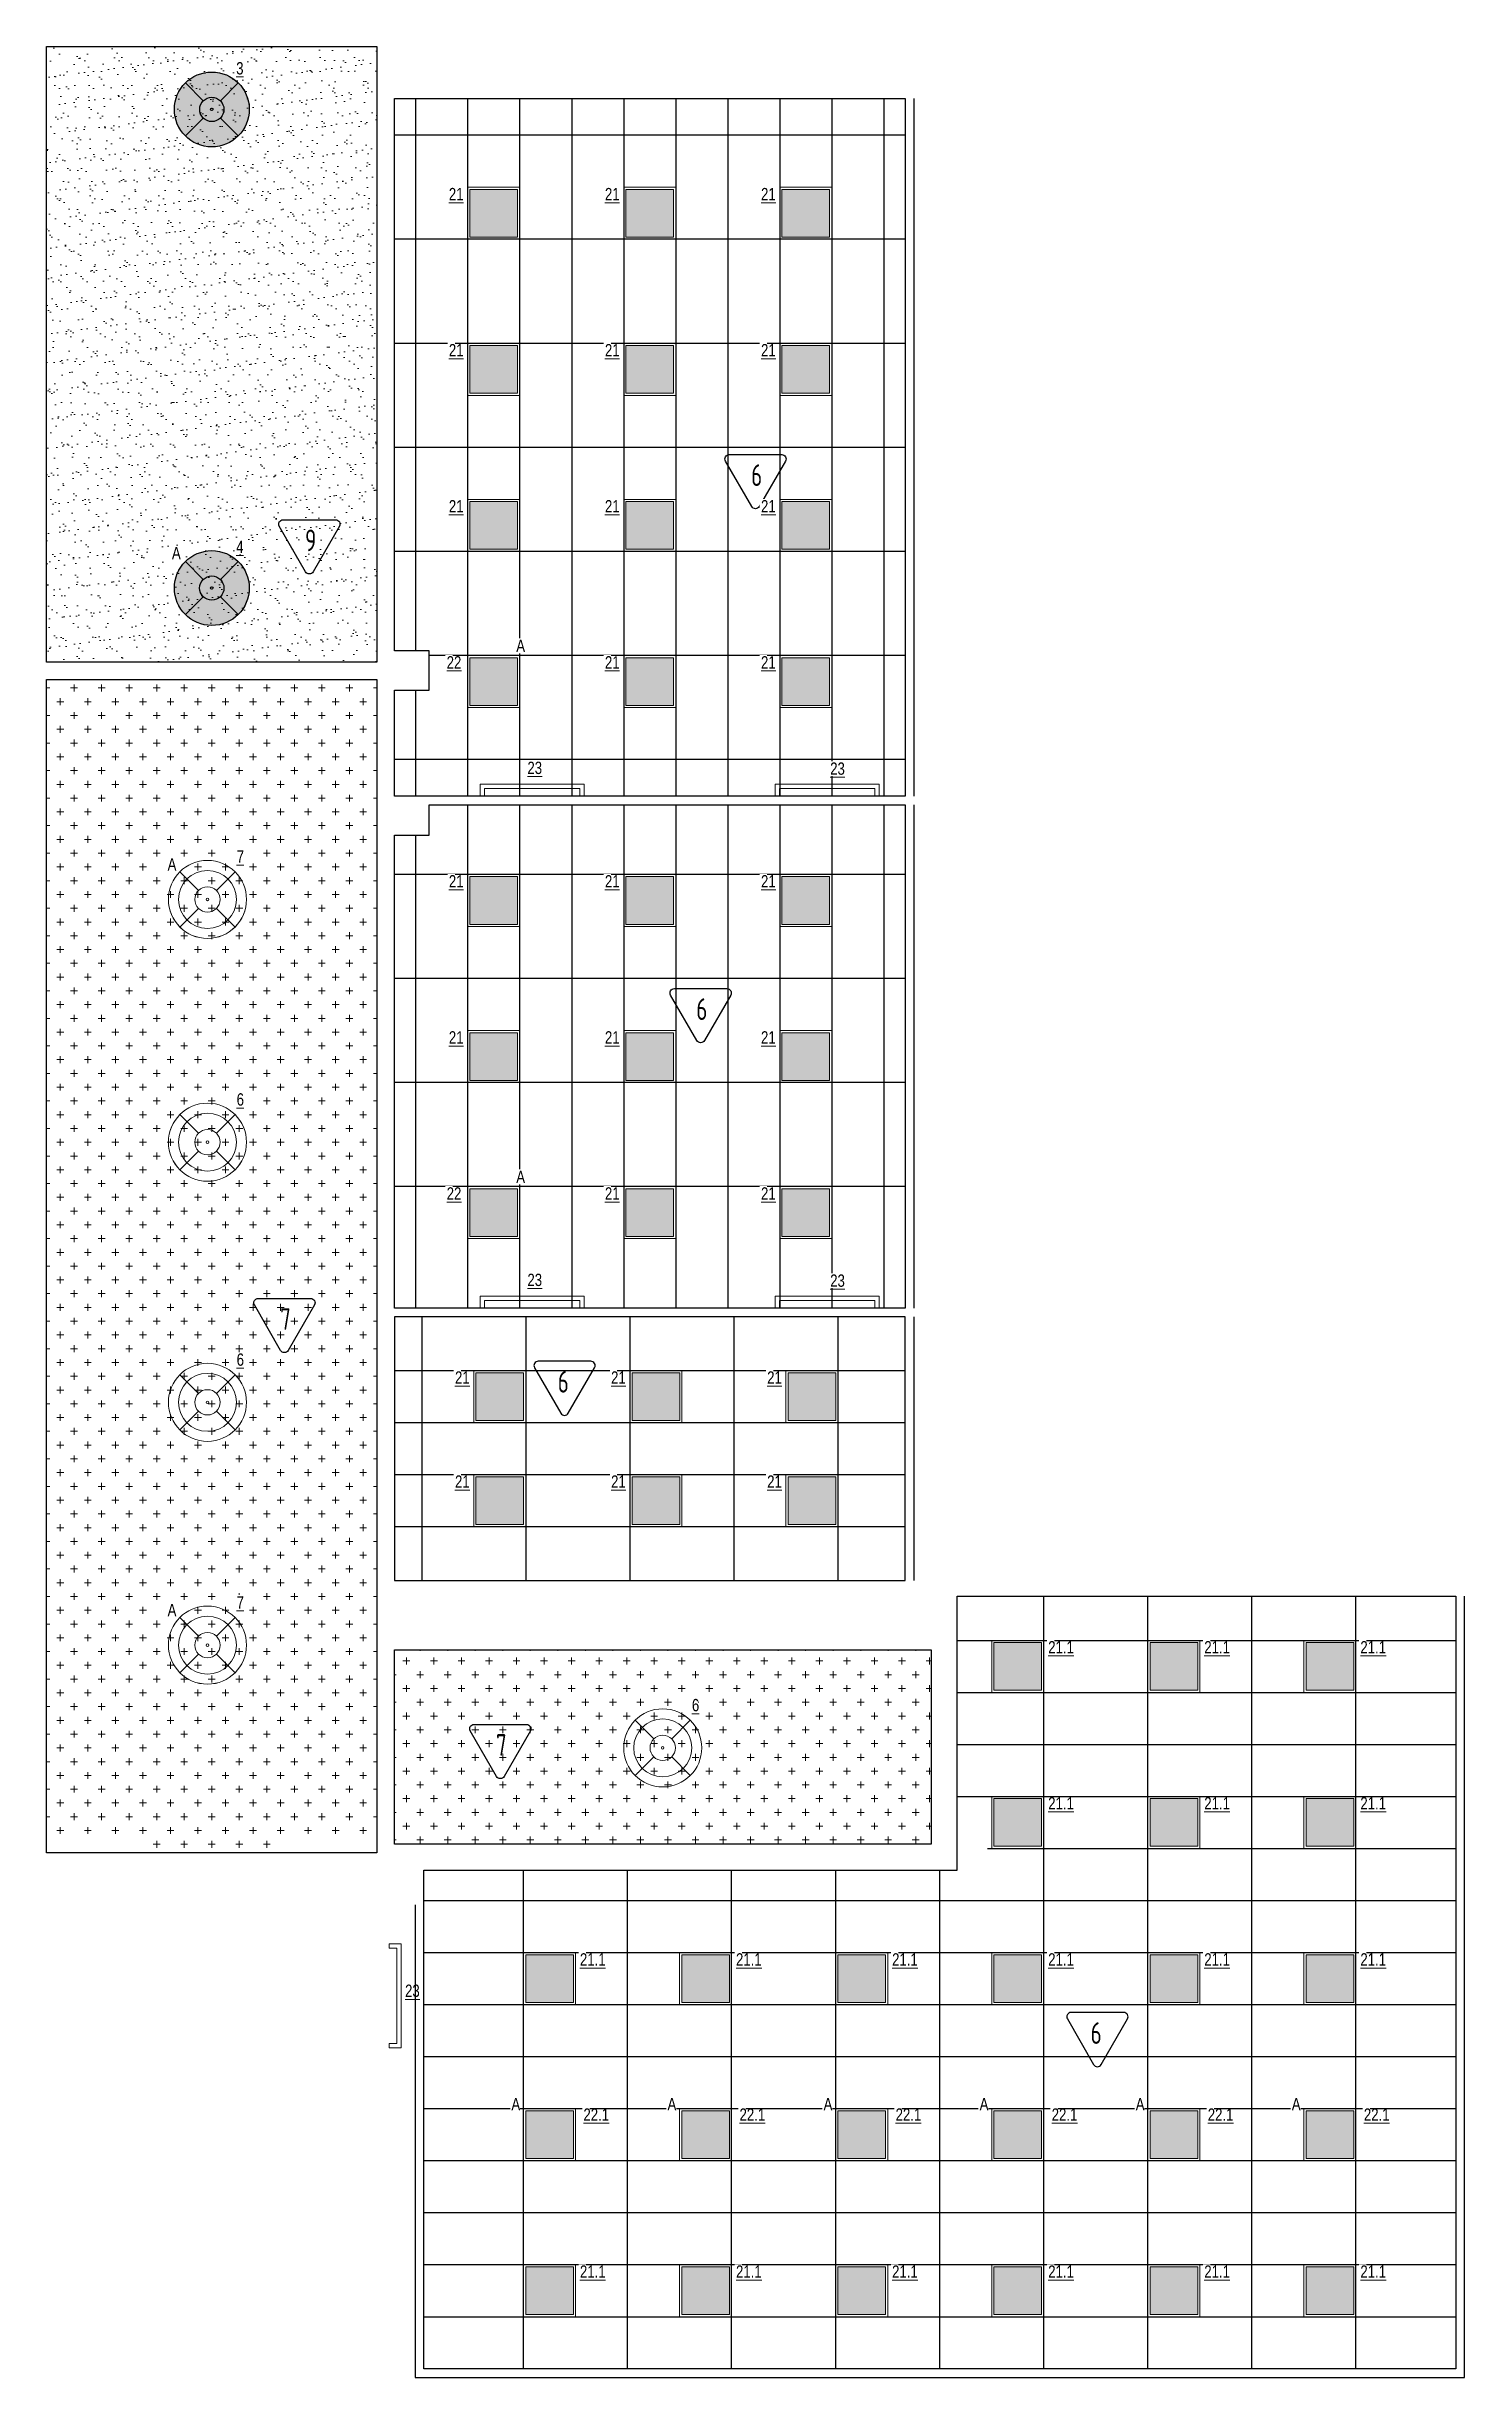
# Model space of a CAD drawing. Header units: millimetres. Extents: x -510890 to 397870, y -45599 to 141350.
# Drawn here: x -25201 to -8851, y 55606 to 82486 of the extents above; entities that cross this region are included whole.
import ezdxf

# ---------------------------------------------------------------- set-up
doc = ezdxf.new("R2010")
doc.units = ezdxf.units.MM
for name, color, linetype, lineweight in [('_ЭОМ_ОБЩ_Освещение_текст тип светильника', 172, 'Continuous', 50), ('_ЭОМ_светильник А', 1, 'Continuous', 35), ('_ЭОМ_светильник Р', 4, 'Continuous', 35), ('АР_Потолки_Штриховка', 252, 'Continuous', 0)]:
    doc.layers.add(name, color=color, linetype=linetype, lineweight=lineweight)
for name, color, linetype in [('X-ref Light', 250, 'Continuous'), ('X-ref Light Emergency', 249, 'Continuous'), ('Штриховка в сечении', 7, 'Continuous')]:
    doc.layers.add(name, color=color, linetype=linetype)
doc.layers.add('АР_Потолок_Покраска', color=7, linetype='Continuous', lineweight=5, true_color=0x007399)
doc.layers.get('X-ref Light').off()
doc.styles.add('ISOCPEUR', font='isocpeur.ttf', dxfattribs={"height": 799.9999999999999})
doc.styles.add('ГОСТ', font='cad.shx', dxfattribs={"width": 0.8})

msp = doc.modelspace()

# ---------------------------------------------------------------- texts
at = {"char_height": 250, "width": 294.3337657886732, "style": 'ISOCPEUR'}
for s, insert, attachment_point in [('{\\W0.7;6}', (-17075.19579160717, 77668.74071225653), 1), ('{\\W0.7;9}', (-22220.25554333348, 76916.45688198518), 1), ('{\\W0.7;6}', (-17707.75442553125, 71510.36564148986), 1), ('{\\W0.7;7}', (-22507.70461058337, 67936.42559676792), 1), ('{\\W0.7;6}', (-19178.55676333295, 67213.03634633325), 3), ('{\\W0.7;7}', (-20017.90231462615, 63024.01287289651), 1), ('{\\W0.7;6}', (-13033.46767320717, 59701.75070697279), 3)]:
    msp.add_mtext(s, dxfattribs=dict(at, insert=insert, attachment_point=attachment_point))

# ---------------------------------------------------------------- blocks, each defined once
blk = doc.blocks.new('подвесной светильник люстра')
at = {"true_color": 0xf8f6b0, "transparency": 33554687}
h = blk.add_hatch(color=51, dxfattribs=at)
h.dxf.hatch_style = 1
edge = h.paths.add_edge_path()
edge.add_ellipse((0, 0), major_axis=(-431.6666666666836, 0), ratio=0.9999999999999278, start_angle=225.0000000000021, end_angle=314.9999999999979)
edge.add_line((-305.234427212194, 305.234427212194), (-98.99494936611666, 98.99494936611666))
edge.add_ellipse((0, 0), major_axis=(-140.0000000000049, 0), ratio=0.9999999999999304, start_angle=225.000000000002, end_angle=314.999999999998, ccw=False)
edge.add_line((98.99494936612066, 98.99494936611336), (305.2344272121939, 305.2344272121939))
edge = h.paths.add_edge_path()
edge.add_ellipse((0, 0), major_axis=(-140.0000000000049, 0), ratio=0.9999999999999304, start_angle=314.999999999998, end_angle=405.000000000002, ccw=False)
edge.add_line((-98.99494936611666, 98.99494936611666), (-305.234427212194, 305.234427212194))
edge.add_ellipse((0, 0), major_axis=(-431.6666666666836, 0), ratio=0.9999999999999278, start_angle=314.9999999999979, end_angle=405.0000000000014)
edge.add_line((-305.2344272121976, -305.2344272121903), (-98.99494936611669, -98.99494936611666))
edge = h.paths.add_edge_path()
edge.add_ellipse((0, 0), major_axis=(-140.0000000000049, 0), ratio=0.9999999999999304, start_angle=405.000000000002, end_angle=494.999999999998, ccw=False)
edge.add_line((-98.99494936611664, -98.99494936611677), (-305.2344272121976, -305.2344272121903))
edge.add_ellipse((0, 0), major_axis=(-431.6666666666836, 0), ratio=0.9999999999999278, start_angle=405.0000000000014, end_angle=494.9999999999979)
edge.add_line((305.234427212194, -305.234427212194), (98.99494936611669, -98.99494936611666))
edge = h.paths.add_edge_path()
edge.add_ellipse((0, 0), major_axis=(-431.6666666666836, 0), ratio=0.9999999999999278, start_angle=494.9999999999979, end_angle=585.0000000000022)
edge.add_line((305.234427212194, 305.2344272121939), (98.99494936612007, 98.99494936611276))
edge.add_ellipse((0, 0), major_axis=(-140.0000000000049, 0), ratio=0.9999999999999304, start_angle=494.999999999998, end_angle=585.000000000002, ccw=False)
edge.add_line((98.99494936611674, -98.99494936611666), (305.2344272121939, -305.234427212194))
edge = h.paths.add_edge_path()
edge.add_ellipse((0, 0), major_axis=(-140.0000000000049, 0), ratio=0.9999999999999304, start_angle=494.999999999998, end_angle=585.0000000000019)
edge.add_ellipse((0, 0), major_axis=(-140.0000000000049, 0), ratio=0.9999999999999304, start_angle=225.000000000002, end_angle=314.999999999998)
edge.add_ellipse((0, 0), major_axis=(-140.0000000000049, 0), ratio=0.9999999999999304, start_angle=314.999999999998, end_angle=405.000000000002)
edge.add_ellipse((0, 0), major_axis=(-140.0000000000049, 0), ratio=0.9999999999999304, start_angle=405.000000000002, end_angle=494.999999999998)
edge = h.paths.add_edge_path(flags=16)
edge.add_ellipse((0, 0), major_axis=(-14.00000000000909, 0), ratio=0.9999999999987021, start_angle=0, end_angle=360)
at = {"color": 0, "linetype": 'ByBlock', "lineweight": -2}
for points in [[(-305.2344272121991, 305.2344272121991), (-98.99494936611154, 98.99494936611154)], [(305.2344272121991, 305.2344272121991), (98.99494936611882, 98.99494936611154)], [(-98.99494936611154, -98.99494936611154), (-305.2344272121918, -305.2344272121845)], [(98.99494936611154, -98.99494936611154), (305.2344272121991, -305.2344272121991)]]:
    blk.add_lwpolyline(points, dxfattribs=at)
for major_axis, ratio, start_param, end_param in [((-431.6666666666836, 0), 0.9999999999999278, 3.926990816987278, 10.21017612416686), ((-140.0000000000049, 0), 0.9999999999999304, 3.926990816987276, 10.21017612416686), ((-140.0000000000049, 0), 0.9999999999999304, 3.926990816987276, 10.21017612416686), ((-14.00000000000909, 0), 0.9999999999987021, 3.926990816987891, 10.21017612416748)]:
    blk.add_ellipse((0, 0), major_axis=major_axis, ratio=ratio, start_param=start_param, end_param=end_param, dxfattribs=at)
blk = doc.blocks.new('A$C4757d704')
at = {"true_color": 0xf8f6b0, "transparency": 33554687}
h = blk.add_hatch(color=51, dxfattribs=at)
h.dxf.hatch_style = 1
h.paths.add_polyline_path([(213.8624240825741, 686.4852035840837), (131.8888672508434, 768.4587604158228, 0.198841386224367), (0.1738138333512325, 450.347627666637, 0.1989833504630757), (132.0626810841545, 132.06268108414), (213.8624240825695, 213.8624240825578, -0.1989123673796465), (115.9790415045762, 450.1738138333185, -0.1989123673796514)])
edge = h.paths.add_edge_path()
edge.add_arc((450.1738138333512, 450.1738138333185), 334.194772328775, 135.0000000000014, 180)
edge.add_arc((450.1738138333512, 450.1738138333185), 334.194772328775, 180, 224.9999999999975)
edge.add_line((213.8624240825695, 213.8624240825578), (346.9345847065837, 346.9345847065766))
edge.add_ellipse((450.1738138333512, 450.1738138333185), major_axis=(-146.0023180000051, 0), ratio=0.9999999999999303, start_angle=315.0000000000051, end_angle=404.9999999999949, ccw=False)
edge.add_line((346.9345847065838, 553.4130429600605), (213.8624240825741, 686.4852035840837))
edge = h.paths.add_edge_path()
edge.add_line((213.8624240825741, 686.4852035840837), (346.9345847065837, 553.4130429600605))
edge.add_ellipse((450.1738138333512, 450.1738138333185), major_axis=(-146.0023180000051, 0), ratio=0.9999999999999303, start_angle=225.000000000002, end_angle=315.0000000000051, ccw=False)
edge.add_line((553.4130429601197, 553.4130429600615), (686.4852035841284, 686.4852035840837))
edge.add_arc((450.1738138333512, 450.1738138333185), 334.1947723287751, 44.99999999999855, 135.0000000000014)
h.paths.add_polyline_path([(131.8888672508434, 768.4587604158228), (213.8624240825741, 686.4852035840837, -0.4142135623731099), (686.4852035841284, 686.4852035840837), (768.4587604158592, 768.4587604158228, 0.4143735626423198)])
h.paths.add_polyline_path([(768.4587604158592, 768.4587604158228), (686.4852035841284, 686.4852035840837, -0.1989123673796514), (784.3685861621262, 450.1738138333185, -0.1989123673796514), (686.4852035841284, 213.8624240825533), (768.2849465825407, 132.0626810841327, 0.1989833504630816), (900.1738138333512, 450.347627666637, 0.198841386224367)])
edge = h.paths.add_edge_path()
edge.add_line((686.4852035841284, 686.4852035840837), (553.4130429601175, 553.4130429600593))
edge.add_ellipse((450.1738138333512, 450.1738138333185), major_axis=(-146.0023180000051, 0), ratio=0.9999999999999303, start_angle=495.000000000005, end_angle=585.000000000002, ccw=False)
edge.add_line((553.4130429601188, 346.9345847065764), (686.4852035841284, 213.8624240825533))
edge.add_arc((450.1738138333512, 450.1738138333185), 334.194772328775, 315.0000000000014, 360)
edge.add_arc((450.1738138333513, 450.1738138333185), 334.194772328775, 0, 44.99999999999856)
edge = h.paths.add_edge_path()
edge.add_ellipse((450.1738138333512, 450.1738138333185), major_axis=(-146.0023180000051, 0), ratio=0.9999999999999303, start_angle=404.9999999999949, end_angle=495.000000000005, ccw=False)
edge.add_line((346.9345847065837, 346.9345847065765), (213.8624240825695, 213.8624240825578))
edge.add_arc((450.1738138333512, 450.1738138333185), 334.194772328775, 224.9999999999975, 315.0000000000014)
edge.add_line((686.4852035841284, 213.8624240825533), (553.4130429601188, 346.9345847065764))
h.paths.add_polyline_path([(768.2849465825407, 132.0626810841327), (686.4852035841284, 213.8624240825533, -0.4142135623731155), (213.8624240825695, 213.8624240825578), (132.0626810841545, 132.06268108414, 0.4140535802038305)])
edge = h.paths.add_edge_path()
edge.add_ellipse((450.1738138333512, 450.1738138333185), major_axis=(-146.0023180000051, 0), ratio=0.9999999999999303, start_angle=495.000000000005, end_angle=585.0000000000019)
edge.add_ellipse((450.1738138333512, 450.1738138333185), major_axis=(-146.0023180000051, 0), ratio=0.9999999999999303, start_angle=225.000000000002, end_angle=315.0000000000051)
edge.add_ellipse((450.1738138333512, 450.1738138333185), major_axis=(-146.0023180000051, 0), ratio=0.9999999999999303, start_angle=315.0000000000051, end_angle=404.9999999999948)
edge.add_ellipse((450.1738138333512, 450.1738138333185), major_axis=(-146.0023180000051, 0), ratio=0.9999999999999303, start_angle=404.9999999999948, end_angle=495.000000000005)
edge = h.paths.add_edge_path(flags=0)
edge.add_ellipse((450.1738138333512, 450.1738138333185), major_axis=(-14.60023180000948, 0), ratio=0.999999999998702, start_angle=0, end_angle=360)
edge = h.paths.add_edge_path(flags=16)
edge.add_ellipse((450.1738138333512, 450.1738138333185), major_axis=(-14.60023180000948, 0), ratio=0.999999999998702, start_angle=0, end_angle=360)
at = {"layer": 'АР_Потолки_Штриховка', "color": 18, "ltscale": 100, "true_color": 0x000000}
for points in [[(131.8528573591811, 768.4947703074849), (346.9345847065761, 553.4130429600682)], [(768.4947703075213, 768.4947703074849), (553.4130429601264, 553.4130429600682)], [(346.9345847065761, 346.9345847065688), (131.8528573591811, 131.8528573591666)], [(553.4130429601264, 346.9345847065688), (768.4947703075213, 131.852857359152)]]:
    blk.add_lwpolyline(points, dxfattribs=at)
for centre, radius in [((450.1738138333512, 450.347627666637), 450), ((450.1738138333512, 450.1738138333185), 334.194772328775)]:
    blk.add_circle(centre, radius, dxfattribs=at)
for major_axis, ratio, start_param, end_param in [((-146.0023180000051, 0), 0.9999999999999303, 3.926990816987276, 10.21017612416686), ((-146.0023180000051, 0), 0.9999999999999303, 3.926990816987276, 10.21017612416686), ((-14.60023180000948, 0), 0.999999999998702, 3.926990816987891, 10.21017612416748)]:
    blk.add_ellipse((450.1738138333512, 450.1738138333185), major_axis=major_axis, ratio=ratio, start_param=start_param, end_param=end_param, dxfattribs=at)
blk = doc.blocks.new('светильник школа коридор')
at = {"color": 0, "linetype": 'ByBlock', "lineweight": -2}
for points in [[(-318.3209564741701, 318.3209564741665), (-103.2392291267752, 103.2392291267497)], [(318.3209564741701, 318.3209564741665), (103.2392291267752, 103.2392291267497)], [(-103.2392291267752, -103.2392291267497), (-318.3209564741701, -318.3209564741519)], [(103.2392291267752, -103.2392291267497), (318.3209564741701, -318.3209564741665)]]:
    blk.add_lwpolyline(points, dxfattribs=at)
blk.add_circle((0, 0), 334.194772328775, dxfattribs=at)
for major_axis, ratio, start_param, end_param in [((-450.1738138333509, 0), 0.999999999999928, 3.926990816987278, 10.21017612416686), ((-146.0023180000051, 0), 0.9999999999999303, 3.926990816987276, 10.21017612416686), ((-146.0023180000051, 0), 0.9999999999999303, 3.926990816987276, 10.21017612416686), ((-14.60023180000948, 0), 0.999999999998702, 3.926990816987891, 10.21017612416748)]:
    blk.add_ellipse((0, 0), major_axis=major_axis, ratio=ratio, start_param=start_param, end_param=end_param, dxfattribs=at)
blk = doc.blocks.new('Кососвет')
at = {"color": 0, "linetype": 'ByBlock', "lineweight": -2, "ltscale": 40}
for points in [[(-600, 26.38208023784682), (600, 26.38208023784682), (600, -111.2262301087801)], [(-600, 26.38208023784682), (-600, -111.2262301087801)], [(-600, -111.2262301087801), (-550, -111.2262301087801)], [(-550, -23.61791976216773), (550, -23.61791976216773)], [(-550, -111.2262301087801), (-550, -23.61791976216773)], [(600, -111.2262301087801), (550, -111.2262301087801), (550, -23.61791976216773)]]:
    blk.add_lwpolyline(points, dxfattribs=at)
blk = doc.blocks.new('RVE-SLIM-PRIME-595')
at = {"layer": 'Штриховка в сечении', "lineweight": 9, "ltscale": 1000, "true_color": 0xf8f6b0, "transparency": 33554636}
h = blk.add_hatch(color=51, dxfattribs=at)
h.dxf.hatch_style = 1
h.paths.add_polyline_path([(274.9999999999999, 275), (-275, 275), (-275, -274.9999999999999), (275, -274.9999999999999)])
at = {"color": 0, "linetype": 'ByBlock', "lineweight": -2, "ltscale": 40}
for points in [[(300, -300), (-300, -300), (-300, 300), (300, 300)], [(275, -275), (-275, -275), (-275, 275), (275, 275)]]:
    blk.add_lwpolyline(points, close=True, dxfattribs=at)

# ---------------------------------------------------------------- hatches: boundary and pattern name
at = {"layer": 'АР_Потолки_Штриховка', "ltscale": 100, "true_color": 0xf8f6b0}
h = msp.add_hatch(color=51, dxfattribs=at)
h.dxf.hatch_style = 1
h.paths.add_polyline_path([(-20320.69748754452, 80288.37756613805), (-19770.69748754452, 80288.37756613805), (-19770.69748754452, 80838.37756613805), (-20320.69748754452, 80838.37756613805)])
h = msp.add_hatch(color=51, dxfattribs=at)
h.dxf.hatch_style = 1
h.paths.add_polyline_path([(-18520.69748754452, 80288.37756613802), (-17970.69748754452, 80288.37756613802), (-17970.69748754452, 80838.37756613802), (-18520.69748754452, 80838.37756613802)])
h = msp.add_hatch(color=51, dxfattribs=at)
h.dxf.hatch_style = 1
h.paths.add_polyline_path([(-16720.69748754452, 80288.377566138), (-16170.69748754452, 80288.377566138), (-16170.69748754452, 80838.377566138), (-16720.69748754452, 80838.377566138)])
h = msp.add_hatch(color=51, dxfattribs=at)
h.dxf.hatch_style = 1
h.paths.add_polyline_path([(-20320.69748754454, 78488.37756613805), (-19770.69748754454, 78488.37756613805), (-19770.69748754454, 79038.37756613805), (-20320.69748754454, 79038.37756613805)])
h = msp.add_hatch(color=51, dxfattribs=at)
h.dxf.hatch_style = 1
h.paths.add_polyline_path([(-18520.69748754454, 78488.37756613802), (-17970.69748754454, 78488.37756613802), (-17970.69748754454, 79038.37756613802), (-18520.69748754454, 79038.37756613802)])
h = msp.add_hatch(color=51, dxfattribs=at)
h.dxf.hatch_style = 1
h.paths.add_polyline_path([(-16720.69748754454, 78488.377566138), (-16170.69748754454, 78488.377566138), (-16170.69748754454, 79038.377566138), (-16720.69748754454, 79038.377566138)])
h = msp.add_hatch(color=51, dxfattribs=at)
h.dxf.hatch_style = 1
h.paths.add_polyline_path([(-20320.69748754456, 76688.37756613805), (-19770.69748754456, 76688.37756613805), (-19770.69748754456, 77238.37756613805), (-20320.69748754456, 77238.37756613805)])
h = msp.add_hatch(color=51, dxfattribs=at)
h.dxf.hatch_style = 1
h.paths.add_polyline_path([(-18520.69748754456, 76688.37756613802), (-17970.69748754456, 76688.37756613802), (-17970.69748754456, 77238.37756613802), (-18520.69748754456, 77238.37756613802)])
h = msp.add_hatch(color=51, dxfattribs=at)
h.dxf.hatch_style = 1
h.paths.add_polyline_path([(-16720.69748754456, 76688.377566138), (-16170.69748754456, 76688.377566138), (-16170.69748754456, 77238.377566138), (-16720.69748754456, 77238.377566138)])
h = msp.add_hatch(color=51, dxfattribs=at)
h.dxf.hatch_style = 1
h.paths.add_polyline_path([(-20320.69748754458, 74888.37756613805), (-19770.69748754458, 74888.37756613805), (-19770.69748754458, 75438.37756613805), (-20320.69748754458, 75438.37756613805)])
h = msp.add_hatch(color=51, dxfattribs=at)
h.dxf.hatch_style = 1
h.paths.add_polyline_path([(-18520.69748754458, 74888.37756613802), (-17970.69748754458, 74888.37756613802), (-17970.69748754458, 75438.37756613802), (-18520.69748754458, 75438.37756613802)])
h = msp.add_hatch(color=51, dxfattribs=at)
h.dxf.hatch_style = 1
h.paths.add_polyline_path([(-16720.69748754458, 74888.377566138), (-16170.69748754458, 74888.377566138), (-16170.69748754458, 75438.377566138), (-16720.69748754458, 75438.377566138)])
h = msp.add_hatch(color=51, dxfattribs=at)
h.dxf.hatch_style = 1
h.paths.add_polyline_path([(-20320.69748754455, 72363.182458353), (-19770.69748754455, 72363.182458353), (-19770.69748754455, 72913.182458353), (-20320.69748754455, 72913.182458353)])
h = msp.add_hatch(color=51, dxfattribs=at)
h.dxf.hatch_style = 1
h.paths.add_polyline_path([(-18520.69748754455, 72363.18245835297), (-17970.69748754455, 72363.18245835297), (-17970.69748754455, 72913.18245835297), (-18520.69748754455, 72913.18245835297)])
h = msp.add_hatch(color=51, dxfattribs=at)
h.dxf.hatch_style = 1
h.paths.add_polyline_path([(-16720.69748754455, 72363.18245835295), (-16170.69748754455, 72363.18245835295), (-16170.69748754455, 72913.18245835295), (-16720.69748754455, 72913.18245835295)])
h = msp.add_hatch(color=51, dxfattribs=at)
h.dxf.hatch_style = 1
h.paths.add_polyline_path([(-20320.69748754453, 70563.182458353), (-19770.69748754453, 70563.182458353), (-19770.69748754453, 71113.182458353), (-20320.69748754453, 71113.182458353)])
h = msp.add_hatch(color=51, dxfattribs=at)
h.dxf.hatch_style = 1
h.paths.add_polyline_path([(-18520.69748754453, 70563.18245835297), (-17970.69748754453, 70563.18245835297), (-17970.69748754453, 71113.18245835297), (-18520.69748754453, 71113.18245835297)])
h = msp.add_hatch(color=51, dxfattribs=at)
h.dxf.hatch_style = 1
h.paths.add_polyline_path([(-16720.69748754453, 70563.18245835295), (-16170.69748754453, 70563.18245835295), (-16170.69748754453, 71113.18245835295), (-16720.69748754453, 71113.18245835295)])
h = msp.add_hatch(color=51, dxfattribs=at)
h.dxf.hatch_style = 1
h.paths.add_polyline_path([(-20320.6974875445, 68763.182458353), (-19770.6974875445, 68763.182458353), (-19770.6974875445, 69313.182458353), (-20320.6974875445, 69313.182458353)])
h = msp.add_hatch(color=51, dxfattribs=at)
h.dxf.hatch_style = 1
h.paths.add_polyline_path([(-18520.6974875445, 68763.18245835297), (-17970.6974875445, 68763.18245835297), (-17970.6974875445, 69313.18245835297), (-18520.6974875445, 69313.18245835297)])
h = msp.add_hatch(color=51, dxfattribs=at)
h.dxf.hatch_style = 1
h.paths.add_polyline_path([(-16720.6974875445, 68763.18245835295), (-16170.6974875445, 68763.18245835295), (-16170.6974875445, 69313.18245835295), (-16720.6974875445, 69313.18245835295)])
h = msp.add_hatch(color=51, dxfattribs=at)
h.dxf.hatch_style = 1
h.paths.add_polyline_path([(-19699.76911799344, 67190.6824583512), (-20249.76911799344, 67190.6824583512), (-20249.76911799344, 66640.6824583512), (-19699.76911799344, 66640.6824583512)])
h = msp.add_hatch(color=51, dxfattribs=at)
h.dxf.hatch_style = 1
h.paths.add_polyline_path([(-17899.76911799305, 67190.6824583525), (-18449.76911799305, 67190.6824583525), (-18449.76911799305, 66640.6824583525), (-17899.76911799305, 66640.6824583525)])
h = msp.add_hatch(color=51, dxfattribs=at)
h.dxf.hatch_style = 1
h.paths.add_polyline_path([(-16099.76911799344, 67190.6824583525), (-16649.76911799344, 67190.6824583525), (-16649.76911799344, 66640.6824583525), (-16099.76911799344, 66640.6824583525)])
h = msp.add_hatch(color=51, dxfattribs=at)
h.dxf.hatch_style = 1
h.paths.add_polyline_path([(-19699.76911799312, 65990.6824583512), (-20249.76911799312, 65990.6824583512), (-20249.76911799312, 65440.68245835121), (-19699.76911799312, 65440.68245835121)])
h = msp.add_hatch(color=51, dxfattribs=at)
h.dxf.hatch_style = 1
h.paths.add_polyline_path([(-17899.76911799272, 65990.6824583525), (-18449.76911799272, 65990.6824583525), (-18449.76911799272, 65440.6824583525), (-17899.76911799272, 65440.6824583525)])
h = msp.add_hatch(color=51, dxfattribs=at)
h.dxf.hatch_style = 1
h.paths.add_polyline_path([(-16099.76911799312, 65990.6824583525), (-16649.76911799312, 65990.6824583525), (-16649.76911799312, 65440.6824583525), (-16099.76911799312, 65440.6824583525)])
h = msp.add_hatch(color=51, dxfattribs=at)
h.dxf.hatch_style = 1
h.paths.add_polyline_path([(-14275.6974469054, 63530.6824583525), (-13725.6974469054, 63530.6824583525), (-13725.6974469054, 64080.6824583525), (-14275.6974469054, 64080.6824583525)])
h = msp.add_hatch(color=51, dxfattribs=at)
h.dxf.hatch_style = 1
h.paths.add_polyline_path([(-12475.6974469054, 63530.6824583525), (-11925.6974469054, 63530.6824583525), (-11925.6974469054, 64080.6824583525), (-12475.6974469054, 64080.6824583525)])
h = msp.add_hatch(color=51, dxfattribs=at)
h.dxf.hatch_style = 1
h.paths.add_polyline_path([(-10675.69744690541, 63530.6824583525), (-10125.69744690541, 63530.6824583525), (-10125.69744690541, 64080.6824583525), (-10675.69744690541, 64080.6824583525)])
h = msp.add_hatch(color=51, dxfattribs=at)
h.dxf.hatch_style = 1
h.paths.add_polyline_path([(-14275.69744690541, 61730.6824583525), (-13725.69744690541, 61730.6824583525), (-13725.69744690541, 62280.6824583525), (-14275.69744690541, 62280.6824583525)])
h = msp.add_hatch(color=51, dxfattribs=at)
h.dxf.hatch_style = 1
h.paths.add_polyline_path([(-12475.6974469054, 61730.6824583525), (-11925.6974469054, 61730.6824583525), (-11925.6974469054, 62280.6824583525), (-12475.6974469054, 62280.6824583525)])
h = msp.add_hatch(color=51, dxfattribs=at)
h.dxf.hatch_style = 1
h.paths.add_polyline_path([(-10675.69744690541, 61730.6824583525), (-10125.69744690541, 61730.6824583525), (-10125.69744690541, 62280.6824583525), (-10675.69744690541, 62280.6824583525)])
h = msp.add_hatch(color=51, dxfattribs=at)
h.dxf.hatch_style = 1
h.paths.add_polyline_path([(-19675.6974469054, 59930.6824583525), (-19125.6974469054, 59930.6824583525), (-19125.6974469054, 60480.6824583525), (-19675.6974469054, 60480.6824583525)])
h = msp.add_hatch(color=51, dxfattribs=at)
h.dxf.hatch_style = 1
h.paths.add_polyline_path([(-17875.6974469054, 59930.6824583525), (-17325.6974469054, 59930.6824583525), (-17325.6974469054, 60480.6824583525), (-17875.6974469054, 60480.6824583525)])
h = msp.add_hatch(color=51, dxfattribs=at)
h.dxf.hatch_style = 1
h.paths.add_polyline_path([(-16075.69744690541, 59930.6824583525), (-15525.69744690541, 59930.6824583525), (-15525.69744690541, 60480.6824583525), (-16075.69744690541, 60480.6824583525)])
h = msp.add_hatch(color=51, dxfattribs=at)
h.dxf.hatch_style = 1
h.paths.add_polyline_path([(-14275.69744690541, 59930.6824583525), (-13725.69744690541, 59930.6824583525), (-13725.69744690541, 60480.6824583525), (-14275.69744690541, 60480.6824583525)])
h = msp.add_hatch(color=51, dxfattribs=at)
h.dxf.hatch_style = 1
h.paths.add_polyline_path([(-12475.69744690541, 59930.68245835249), (-11925.69744690541, 59930.68245835249), (-11925.69744690541, 60480.68245835249), (-12475.69744690541, 60480.68245835249)])
h = msp.add_hatch(color=51, dxfattribs=at)
h.dxf.hatch_style = 1
h.paths.add_polyline_path([(-10675.69744690541, 59930.68245835249), (-10125.69744690541, 59930.68245835249), (-10125.69744690541, 60480.68245835249), (-10675.69744690541, 60480.68245835249)])
h = msp.add_hatch(color=51, dxfattribs=at)
h.dxf.hatch_style = 1
h.paths.add_polyline_path([(-19675.69744690541, 58130.6824583525), (-19125.69744690541, 58130.6824583525), (-19125.69744690541, 58680.6824583525), (-19675.69744690541, 58680.6824583525)])
h = msp.add_hatch(color=51, dxfattribs=at)
h.dxf.hatch_style = 1
h.paths.add_polyline_path([(-17875.69744690541, 58130.6824583525), (-17325.69744690541, 58130.6824583525), (-17325.69744690541, 58680.6824583525), (-17875.69744690541, 58680.6824583525)])
h = msp.add_hatch(color=51, dxfattribs=at)
h.dxf.hatch_style = 1
h.paths.add_polyline_path([(-16075.69744690541, 58130.6824583525), (-15525.69744690541, 58130.6824583525), (-15525.69744690541, 58680.6824583525), (-16075.69744690541, 58680.6824583525)])
h = msp.add_hatch(color=51, dxfattribs=at)
h.dxf.hatch_style = 1
h.paths.add_polyline_path([(-14275.69744690541, 58130.6824583525), (-13725.69744690541, 58130.6824583525), (-13725.69744690541, 58680.6824583525), (-14275.69744690541, 58680.6824583525)])
h = msp.add_hatch(color=51, dxfattribs=at)
h.dxf.hatch_style = 1
h.paths.add_polyline_path([(-12475.69744690541, 58130.68245835249), (-11925.69744690541, 58130.68245835249), (-11925.69744690541, 58680.68245835249), (-12475.69744690541, 58680.68245835249)])
h = msp.add_hatch(color=51, dxfattribs=at)
h.dxf.hatch_style = 1
h.paths.add_polyline_path([(-10675.69744690541, 58130.68245835249), (-10125.69744690541, 58130.68245835249), (-10125.69744690541, 58680.68245835249), (-10675.69744690541, 58680.68245835249)])
h = msp.add_hatch(color=51, dxfattribs=at)
h.dxf.hatch_style = 1
h.paths.add_polyline_path([(-19675.69744690541, 56330.6824583525), (-19125.69744690541, 56330.6824583525), (-19125.69744690541, 56880.6824583525), (-19675.69744690541, 56880.6824583525)])
h = msp.add_hatch(color=51, dxfattribs=at)
h.dxf.hatch_style = 1
h.paths.add_polyline_path([(-17875.69744690541, 56330.6824583525), (-17325.69744690541, 56330.6824583525), (-17325.69744690541, 56880.6824583525), (-17875.69744690541, 56880.6824583525)])
h = msp.add_hatch(color=51, dxfattribs=at)
h.dxf.hatch_style = 1
h.paths.add_polyline_path([(-16075.69744690541, 56330.6824583525), (-15525.69744690541, 56330.6824583525), (-15525.69744690541, 56880.6824583525), (-16075.69744690541, 56880.6824583525)])
h = msp.add_hatch(color=51, dxfattribs=at)
h.dxf.hatch_style = 1
h.paths.add_polyline_path([(-14275.69744690541, 56330.6824583525), (-13725.69744690541, 56330.6824583525), (-13725.69744690541, 56880.6824583525), (-14275.69744690541, 56880.6824583525)])
h = msp.add_hatch(color=51, dxfattribs=at)
h.dxf.hatch_style = 1
h.paths.add_polyline_path([(-12475.69744690541, 56330.68245835249), (-11925.69744690541, 56330.68245835249), (-11925.69744690541, 56880.68245835249), (-12475.69744690541, 56880.68245835249)])
h = msp.add_hatch(color=51, dxfattribs=at)
h.dxf.hatch_style = 1
h.paths.add_polyline_path([(-10675.69744690541, 56330.68245835249), (-10125.69744690541, 56330.68245835249), (-10125.69744690541, 56880.68245835249), (-10675.69744690541, 56880.68245835249)])
at = {"layer": 'АР_Потолок_Покраска'}
h = msp.add_hatch(dxfattribs=at)
h.set_pattern_fill('AR-SAND', color=256, scale=5)
h.set_pattern_definition([(37.50000000000001, (-229917.4390438058, 47614.56216568952), (-8.000156479920228, 244.7066186646712), [0, -193.04, 0, -215.9, 0, -206.375]), (7.499999999999999, (-229917.4390438058, 47614.56216568952), (224.7616415690013, 358.4125502841771), [0, -104.14, 0, -173.99, 0, -66.67500000000001]), (327.5, (-230073.6490438058, 47614.56216568952), (395.496185120729, 0.718592339272881), [0, -63.5, 0, -228.6, 0, -298.45]), (317.5, (-230073.6490438058, 47614.56216568952), (381.7782262361486, 111.4646616286082), [0, -31.75, 0, -149.86, 0, -171.45])])
h.paths.add_polyline_path([(-21390.66254310397, 82485.6824583531), (-21390.69748754419, 75385.68245835276), (-25200.69748754418, 75385.68245835276), (-25200.69748754418, 82485.68245835308)])
h = msp.add_hatch(dxfattribs=at)
h.set_pattern_fill('CROSS', color=256, scale=25)
h.set_pattern_definition([(0, (0, 0), (158.75, 158.75), [79.375, -238.125]), (90, (39.6875, -39.6875), (-158.75, 158.75), [79.375, -238.125])])
h.paths.add_polyline_path([(-25200.69748754412, 75185.68245835276), (-21390.69748754412, 75185.68245835276), (-21390.69748754418, 61804.84994250041), (-22515.69748754438, 61804.84994250045), (-22515.69748754438, 61655.68245835237), (-24070.69748754398, 61655.68245835237), (-24070.69748754398, 61804.84994250048), (-25200.69748754394, 61804.84994250056), (-25200.69748754378, 71985.84277380133), (-25200.69748754433, 73985.84277380133)])
h = msp.add_hatch(dxfattribs=at)
h.set_pattern_fill('CROSS', color=256, scale=25)
h.set_pattern_definition([(0, (10499.99999999989, -10268.79086718452), (158.75, 158.75), [79.375, -238.125]), (90, (10539.68749999989, -10308.47836718452), (-158.75, 158.75), [79.375, -238.125])])
h.paths.add_polyline_path([(-21190.69748754447, 63995.68251066436), (-15000.69748754424, 63995.68251066432), (-15000.69748754424, 61755.6824583525), (-21190.69748754436, 61755.68245835254)])

# ---------------------------------------------------------------- linework, layer by layer
for points in [[(-21390.66254310397, 82485.6824583531), (-21390.69748754419, 75385.68245835276), (-25200.69748754418, 75385.68245835276), (-25200.69748754418, 82485.68245835308)], [(-21190.6974875443, 81886.0726739231), (-15300.69748754488, 81886.0726739231), (-15300.69748754488, 73840.68245835282), (-21190.6974875443, 73840.68245835282), (-21190.6974875443, 75065.68245835276), (-20790.69748754426, 75065.68245835276), (-20790.69748754433, 75515.68262842385), (-21190.6974875443, 75515.68262842385)], [(-25200.69748754412, 75185.68245835276), (-21390.69748754412, 75185.68245835276), (-21390.69748754412, 61655.68245837241), (-25200.69748754389, 61655.68245837241), (-25200.69748754378, 71985.84277380133), (-25200.69748754433, 73985.84277380133)], [(-20790.69748754426, 73390.68228828174), (-20790.69748754426, 73740.68245835282), (-15300.6974875443, 73740.68245835282), (-15300.6974875443, 67935.68245835311), (-21190.69748754441, 67935.68245835311), (-21190.6974875445, 73390.68228828174)], [(-15300.6974875443, 67835.68245835253), (-21190.69748754441, 67835.68245835253), (-21190.69748754441, 64795.68245835253), (-15300.6974875443, 64795.68245835253)], [(-14700.69748754441, 64615.68245835253), (-8950.697487544181, 64615.68245835253), (-8950.697487544181, 55705.68245835253), (-20850.69748754418, 55705.68245835247), (-20850.69732498911, 61455.68245835252), (-14700.69748754418, 61455.68245835253)], [(-21190.69748754447, 63995.68251066436), (-15000.69748754424, 63995.68251066432), (-15000.69748754424, 61755.6824583525), (-21190.69748754436, 61755.68245835254)]]:
    msp.add_lwpolyline(points, close=True)
for points in [[(-20945.69748754459, 81886.0726739231), (-20945.69748754459, 75515.68262842385)], [(-20345.69748754459, 81886.0726739231), (-20345.69748754459, 73840.68245835282)], [(-19745.69748754459, 81886.0726739231), (-19745.69748754459, 73840.68245835282)], [(-19145.69748754459, 81886.0726739231), (-19145.69748754459, 73840.68245835282)], [(-18545.69748754459, 81886.0726739231), (-18545.69748754459, 73840.68245835282)], [(-17945.69748754459, 81886.0726739231), (-17945.69748754459, 73840.68245835282)], [(-17345.69748754459, 81886.0726739231), (-17345.69748754459, 73840.68245835282)], [(-16745.69748754459, 81886.0726739231), (-16745.69748754459, 73840.68245835282)], [(-16145.69748754459, 81886.0726739231), (-16145.69748754459, 73840.68245835282)], [(-15545.69748754459, 81886.0726739231), (-15545.69748754459, 73840.68245835282)], [(-15200.69748754473, 81886.07267392304), (-15200.36199654768, 73840.68245835282)], [(-15300.69748754488, 81463.37756613799), (-21190.69748754431, 81463.37756613806)], [(-15300.69748754488, 80263.37756613799), (-21190.69748754432, 80263.37756613806)], [(-15300.69748754488, 79063.37756613799), (-21190.69748754434, 79063.37756613806)], [(-15300.69748754488, 77863.37756613799), (-21190.69748754435, 77863.37756613806)], [(-15300.69748754488, 76663.37756613799), (-21190.69748754437, 76663.37756613806)], [(-15300.69748754488, 75463.37756613799), (-20790.69748754432, 75463.37756613806)], [(-20945.69748754459, 75065.68245835276), (-20945.69748754459, 73840.68245835282)], [(-15300.69748754488, 74263.37756613799), (-21190.6974875444, 74263.37756613806)], [(-20345.69748754459, 73740.68245835282), (-20345.69748754459, 67935.68245835311)], [(-19745.69748754459, 73740.68245835282), (-19745.69748754459, 67935.68245835311)], [(-19145.69748754459, 73740.68245835282), (-19145.69748754459, 67935.68245835311)], [(-18545.69748754459, 73740.68245835282), (-18545.69748754459, 67935.68245835311)], [(-17945.69748754459, 73740.68245835282), (-17945.69748754459, 67935.68245835311)], [(-17345.69748754459, 73740.68245835282), (-17345.69748754459, 67935.68245835311)], [(-16745.69748754459, 73740.68245835282), (-16745.69748754459, 67935.68245835311)], [(-16145.69748754459, 73740.68245835282), (-16145.69748754459, 67935.68245835311)], [(-15545.69748754459, 73740.68245835282), (-15545.69748754459, 67935.68245835311)], [(-15200.69748754488, 73740.68245835282), (-15200.6974875443, 67935.68245835311)], [(-20945.69748754459, 73390.68228828174), (-20945.69748754459, 67935.68245835311)], [(-15300.6974875443, 72938.18245835297), (-21190.69748754449, 72938.18245835288)], [(-15300.6974875443, 71738.18245835297), (-21190.69748754448, 71738.18245835288)], [(-15300.6974875443, 70538.18245835297), (-21190.69748754446, 70538.18245835288)], [(-15300.6974875443, 69338.18245835297), (-21190.69748754444, 69338.18245835288)], [(-20874.76911799378, 67835.68245835253), (-20874.76911799268, 64795.68245835253)], [(-19674.76911799378, 67835.68245835253), (-19674.76911799268, 64795.68245835253)], [(-18474.76911799378, 67835.68245835253), (-18474.76911799268, 64795.68245835253)], [(-17274.76911799378, 67835.68245835253), (-17274.76911799268, 64795.68245835253)], [(-16074.76911799377, 67835.68245835253), (-16074.76911799268, 64795.68245835253)], [(-15200.6974875443, 67835.68245835253), (-15200.6974875443, 64795.68245835253)], [(-15300.6974875443, 67215.68245835253), (-21190.69748754441, 67215.68245835253)], [(-15300.6974875443, 66615.68245835253), (-21190.69748754441, 66615.68245835253)], [(-15300.6974875443, 66015.68245835253), (-21190.69748754441, 66015.68245835253)], [(-15300.6974875443, 65415.68245835253), (-21190.69748754441, 65415.68245835253)], [(-20950.69748754426, 61055.68245835236), (-20950.69748754426, 55605.68245835246), (-8850.69748754417, 55605.682458352), (-8850.697487543832, 64615.68245835254)], [(-13700.69744690541, 55705.68245835251), (-13700.6974469054, 64615.68245835253)], [(-12500.69744690541, 55705.68245835252), (-12500.6974469054, 64615.68245835253)], [(-11300.69744690541, 55705.68245835252), (-11300.6974469054, 64615.68245835253)], [(-10100.69744690541, 55705.68245835252), (-10100.6974469054, 64615.68245835253)], [(-14700.69748754439, 64105.6824583525), (-8950.697487544181, 64105.6824583525)], [(-14700.69748754434, 63505.6824583525), (-8950.697487544181, 63505.6824583525)], [(-14700.69748754429, 62905.68245835295), (-8950.697487544181, 62905.6824583525)], [(-14350.36182647568, 61705.6824583525), (-8950.697487544181, 61705.6824583525)], [(-19700.69744690541, 55705.68245835248), (-19700.6974469054, 61455.68245835248)], [(-18500.69744690541, 55705.68245835249), (-18500.6974469054, 61455.68245835248)], [(-17300.69744690541, 55705.68245835249), (-17300.6974469054, 61455.68245835248)], [(-16100.69744690541, 55705.68245835249), (-16100.69744690541, 61455.68245835248)], [(-14900.69744690541, 55705.6824583525), (-14900.69744690541, 61455.68245835248)], [(-20850.69733064319, 61105.6824583525), (-8950.697487544181, 61105.6824583525)], [(-20850.69734760546, 60505.6824583525), (-8950.697487544181, 60505.6824583525)], [(-20850.69736456773, 59905.6824583525), (-8950.697487544181, 59905.6824583525)], [(-20850.69738153, 59305.6824583525), (-8950.697487544183, 59305.6824583525)], [(-20850.69739849227, 58705.6824583525), (-8950.697487544181, 58705.6824583525)], [(-20850.69741545454, 58105.6824583525), (-8950.697487544181, 58105.6824583525)], [(-20850.69743241681, 57505.6824583525), (-8950.697487544183, 57505.6824583525)], [(-20850.69744937908, 56905.6824583525), (-8950.697487544181, 56905.6824583525)], [(-20850.69746634135, 56305.6824583525), (-8950.697487544181, 56305.6824583525)]]:
    msp.add_lwpolyline(points)
for points in [[(-17328.8880297348, 77780.82274777569), (-16722.67008900546, 77780.82274777546, -0.5773494962845065), (-16679.36883988857, 77705.82298507982), (-16982.47772440509, 77180.82299687165, -0.5773541042744643), (-17069.08055241659, 77180.82299687165), (-17372.18921438031, 77705.82259960832, -0.5773491286020777), (-17328.8880297348, 77780.82274777569, -1.710881644036777e-06)], [(-22473.94778146112, 77028.53891750434), (-21867.72984073177, 77028.5389175041, -0.5773494962845065), (-21824.42859161488, 76953.53915480847), (-22127.5374761314, 76428.5391666003, -0.5773541042744643), (-22214.1403041429, 76428.5391666003), (-22517.24896610662, 76953.53876933697, -0.5773491286020777), (-22473.94778146112, 77028.53891750434, -1.710881644036777e-06)], [(-17961.44666365889, 71622.44767700901), (-17355.22872292955, 71622.44767700878, -0.5773494962845065), (-17311.92747381266, 71547.44791431315), (-17615.03635832918, 71022.44792610497, -0.5773541042744643), (-17701.63918634068, 71022.44792610497), (-18004.7478483044, 71547.44752884164, -0.5773491286020777), (-17961.44666365889, 71622.44767700901, -1.710881644036777e-06)], [(-22761.39684871101, 68048.50763228706), (-22155.17890798167, 68048.50763228683, -0.5773494962845065), (-22111.87765886477, 67973.5078695912), (-22414.9865433813, 67448.507881383, -0.5773541042744643), (-22501.58937139279, 67448.507881383), (-22804.69803335652, 67973.50748411969, -0.5773491286020777), (-22761.39684871101, 68048.50763228706, -1.710881644036777e-06)], [(-18924.86452520531, 67325.1183818524), (-19531.08246593465, 67325.11838185217, 0.5773494962845065), (-19574.38371505155, 67250.11861915654), (-19271.27483053503, 66725.11863094836, 0.5773541042744643), (-19184.67200252353, 66725.11863094836), (-18881.56334055981, 67250.11823368503, 0.5773491286020777), (-18924.86452520531, 67325.1183818524, 1.710881644036777e-06)], [(-20271.59455275378, 63136.09490841565), (-19665.37661202444, 63136.09490841541, -0.5773494962845065), (-19622.07536290755, 63061.09514571978), (-19925.18424742407, 62536.09515751159, -0.5773541042744643), (-20011.78707543557, 62536.09515751159), (-20314.89573739929, 63061.09476024828, -0.5773491286020777), (-20271.59455275378, 63136.09490841565, -1.710881644036777e-06)], [(-12779.77543507953, 59813.83274249195), (-13385.99337580887, 59813.83274249172, 0.5773494962845065), (-13429.29462492577, 59738.83297979608), (-13126.18574040924, 59213.83299158791, 0.5773541042744643), (-13039.58291239775, 59213.83299158791), (-12736.47425043402, 59738.83259432458, 0.5773491286020777), (-12779.77543507953, 59813.83274249195, 1.710881644036777e-06)]]:
    msp.add_lwpolyline(points, format="xyb")
at = {"layer": 'АР_Потолки_Штриховка', "color": 18, "ltscale": 100, "true_color": 0x000000}
for points in [[(-19745.69748754452, 80263.37756613805), (-20345.69748754452, 80263.37756613805), (-20345.69748754452, 80863.37756613805), (-19745.69748754452, 80863.37756613805)], [(-19770.69748754452, 80288.37756613805), (-20320.69748754452, 80288.37756613805), (-20320.69748754452, 80838.37756613805), (-19770.69748754452, 80838.37756613805)], [(-17945.69748754452, 80263.37756613802), (-18545.69748754452, 80263.37756613802), (-18545.69748754452, 80863.37756613802), (-17945.69748754452, 80863.37756613802)], [(-17970.69748754452, 80288.37756613802), (-18520.69748754452, 80288.37756613802), (-18520.69748754452, 80838.37756613802), (-17970.69748754452, 80838.37756613802)], [(-16145.69748754452, 80263.377566138), (-16745.69748754452, 80263.377566138), (-16745.69748754452, 80863.377566138), (-16145.69748754452, 80863.377566138)], [(-16170.69748754452, 80288.377566138), (-16720.69748754452, 80288.377566138), (-16720.69748754452, 80838.377566138), (-16170.69748754452, 80838.377566138)], [(-19745.69748754454, 78463.37756613805), (-20345.69748754454, 78463.37756613805), (-20345.69748754454, 79063.37756613805), (-19745.69748754454, 79063.37756613805)], [(-19770.69748754454, 78488.37756613805), (-20320.69748754454, 78488.37756613805), (-20320.69748754454, 79038.37756613805), (-19770.69748754454, 79038.37756613805)], [(-17945.69748754454, 78463.37756613802), (-18545.69748754454, 78463.37756613802), (-18545.69748754454, 79063.37756613802), (-17945.69748754454, 79063.37756613802)], [(-17970.69748754454, 78488.37756613802), (-18520.69748754454, 78488.37756613802), (-18520.69748754454, 79038.37756613802), (-17970.69748754454, 79038.37756613802)], [(-16145.69748754454, 78463.377566138), (-16745.69748754454, 78463.377566138), (-16745.69748754454, 79063.377566138), (-16145.69748754454, 79063.377566138)], [(-16170.69748754454, 78488.377566138), (-16720.69748754454, 78488.377566138), (-16720.69748754454, 79038.377566138), (-16170.69748754454, 79038.377566138)], [(-19745.69748754456, 76663.37756613805), (-20345.69748754456, 76663.37756613805), (-20345.69748754456, 77263.37756613805), (-19745.69748754456, 77263.37756613805)], [(-19770.69748754456, 76688.37756613805), (-20320.69748754456, 76688.37756613805), (-20320.69748754456, 77238.37756613805), (-19770.69748754456, 77238.37756613805)], [(-17945.69748754456, 76663.37756613802), (-18545.69748754456, 76663.37756613802), (-18545.69748754456, 77263.37756613802), (-17945.69748754456, 77263.37756613802)], [(-17970.69748754456, 76688.37756613802), (-18520.69748754456, 76688.37756613802), (-18520.69748754456, 77238.37756613802), (-17970.69748754456, 77238.37756613802)], [(-16145.69748754456, 76663.377566138), (-16745.69748754456, 76663.377566138), (-16745.69748754456, 77263.377566138), (-16145.69748754456, 77263.377566138)], [(-16170.69748754456, 76688.377566138), (-16720.69748754456, 76688.377566138), (-16720.69748754456, 77238.377566138), (-16170.69748754456, 77238.377566138)], [(-19745.69748754458, 74863.37756613805), (-20345.69748754458, 74863.37756613805), (-20345.69748754458, 75463.37756613805), (-19745.69748754458, 75463.37756613805)], [(-19770.69748754458, 74888.37756613805), (-20320.69748754458, 74888.37756613805), (-20320.69748754458, 75438.37756613805), (-19770.69748754458, 75438.37756613805)], [(-17945.69748754458, 74863.37756613802), (-18545.69748754458, 74863.37756613802), (-18545.69748754458, 75463.37756613802), (-17945.69748754458, 75463.37756613802)], [(-17970.69748754458, 74888.37756613802), (-18520.69748754458, 74888.37756613802), (-18520.69748754458, 75438.37756613802), (-17970.69748754458, 75438.37756613802)], [(-16145.69748754458, 74863.377566138), (-16745.69748754458, 74863.377566138), (-16745.69748754458, 75463.377566138), (-16145.69748754458, 75463.377566138)], [(-16170.69748754458, 74888.377566138), (-16720.69748754458, 74888.377566138), (-16720.69748754458, 75438.377566138), (-16170.69748754458, 75438.377566138)], [(-19745.69748754455, 72338.182458353), (-20345.69748754455, 72338.182458353), (-20345.69748754455, 72938.182458353), (-19745.69748754455, 72938.182458353)], [(-19770.69748754455, 72363.182458353), (-20320.69748754455, 72363.182458353), (-20320.69748754455, 72913.182458353), (-19770.69748754455, 72913.182458353)], [(-17945.69748754455, 72338.18245835297), (-18545.69748754455, 72338.18245835297), (-18545.69748754455, 72938.18245835297), (-17945.69748754455, 72938.18245835297)], [(-17970.69748754455, 72363.18245835297), (-18520.69748754455, 72363.18245835297), (-18520.69748754455, 72913.18245835297), (-17970.69748754455, 72913.18245835297)], [(-16145.69748754455, 72338.18245835295), (-16745.69748754455, 72338.18245835295), (-16745.69748754455, 72938.18245835295), (-16145.69748754455, 72938.18245835295)], [(-16170.69748754455, 72363.18245835295), (-16720.69748754455, 72363.18245835295), (-16720.69748754455, 72913.18245835295), (-16170.69748754455, 72913.18245835295)], [(-19745.69748754453, 70538.182458353), (-20345.69748754453, 70538.182458353), (-20345.69748754453, 71138.182458353), (-19745.69748754453, 71138.182458353)], [(-19770.69748754453, 70563.182458353), (-20320.69748754453, 70563.182458353), (-20320.69748754453, 71113.182458353), (-19770.69748754453, 71113.182458353)], [(-17945.69748754453, 70538.18245835297), (-18545.69748754453, 70538.18245835297), (-18545.69748754453, 71138.18245835297), (-17945.69748754453, 71138.18245835297)], [(-17970.69748754453, 70563.18245835297), (-18520.69748754453, 70563.18245835297), (-18520.69748754453, 71113.18245835297), (-17970.69748754453, 71113.18245835297)], [(-16145.69748754453, 70538.18245835295), (-16745.69748754453, 70538.18245835295), (-16745.69748754453, 71138.18245835295), (-16145.69748754453, 71138.18245835295)], [(-16170.69748754453, 70563.18245835295), (-16720.69748754453, 70563.18245835295), (-16720.69748754453, 71113.18245835295), (-16170.69748754453, 71113.18245835295)], [(-19745.6974875445, 68738.182458353), (-20345.6974875445, 68738.182458353), (-20345.6974875445, 69338.182458353), (-19745.6974875445, 69338.182458353)], [(-19770.6974875445, 68763.182458353), (-20320.6974875445, 68763.182458353), (-20320.6974875445, 69313.182458353), (-19770.6974875445, 69313.182458353)], [(-17945.6974875445, 68738.18245835297), (-18545.6974875445, 68738.18245835297), (-18545.6974875445, 69338.18245835297), (-17945.6974875445, 69338.18245835297)], [(-17970.6974875445, 68763.18245835297), (-18520.6974875445, 68763.18245835297), (-18520.6974875445, 69313.18245835297), (-17970.6974875445, 69313.18245835297)], [(-16145.6974875445, 68738.18245835295), (-16745.6974875445, 68738.18245835295), (-16745.6974875445, 69338.18245835295), (-16145.6974875445, 69338.18245835295)], [(-16170.6974875445, 68763.18245835295), (-16720.6974875445, 68763.18245835295), (-16720.6974875445, 69313.18245835295), (-16170.6974875445, 69313.18245835295)], [(-13700.6974469054, 63505.6824583525), (-14300.6974469054, 63505.6824583525), (-14300.6974469054, 64105.6824583525), (-13700.6974469054, 64105.6824583525)], [(-13725.6974469054, 63530.6824583525), (-14275.6974469054, 63530.6824583525), (-14275.6974469054, 64080.6824583525), (-13725.6974469054, 64080.6824583525)], [(-11900.6974469054, 63505.6824583525), (-12500.6974469054, 63505.6824583525), (-12500.6974469054, 64105.6824583525), (-11900.6974469054, 64105.6824583525)], [(-11925.6974469054, 63530.6824583525), (-12475.6974469054, 63530.6824583525), (-12475.6974469054, 64080.6824583525), (-11925.6974469054, 64080.6824583525)], [(-10100.69744690541, 63505.6824583525), (-10700.69744690541, 63505.6824583525), (-10700.69744690541, 64105.6824583525), (-10100.69744690541, 64105.6824583525)], [(-10125.69744690541, 63530.6824583525), (-10675.69744690541, 63530.6824583525), (-10675.69744690541, 64080.6824583525), (-10125.69744690541, 64080.6824583525)], [(-13700.69744690541, 61705.6824583525), (-14300.69744690541, 61705.6824583525), (-14300.69744690541, 62305.6824583525), (-13700.69744690541, 62305.6824583525)], [(-13725.69744690541, 61730.6824583525), (-14275.69744690541, 61730.6824583525), (-14275.69744690541, 62280.6824583525), (-13725.69744690541, 62280.6824583525)], [(-11900.6974469054, 61705.6824583525), (-12500.6974469054, 61705.6824583525), (-12500.6974469054, 62305.6824583525), (-11900.6974469054, 62305.6824583525)], [(-11925.6974469054, 61730.6824583525), (-12475.6974469054, 61730.6824583525), (-12475.6974469054, 62280.6824583525), (-11925.6974469054, 62280.6824583525)], [(-10100.69744690541, 61705.6824583525), (-10700.69744690541, 61705.6824583525), (-10700.69744690541, 62305.6824583525), (-10100.69744690541, 62305.6824583525)], [(-10125.69744690541, 61730.6824583525), (-10675.69744690541, 61730.6824583525), (-10675.69744690541, 62280.6824583525), (-10125.69744690541, 62280.6824583525)], [(-19100.6974469054, 59905.6824583525), (-19700.6974469054, 59905.6824583525), (-19700.6974469054, 60505.6824583525), (-19100.6974469054, 60505.6824583525)], [(-19125.6974469054, 59930.6824583525), (-19675.6974469054, 59930.6824583525), (-19675.6974469054, 60480.6824583525), (-19125.6974469054, 60480.6824583525)], [(-17300.6974469054, 59905.6824583525), (-17900.6974469054, 59905.6824583525), (-17900.6974469054, 60505.6824583525), (-17300.6974469054, 60505.6824583525)], [(-17325.6974469054, 59930.6824583525), (-17875.6974469054, 59930.6824583525), (-17875.6974469054, 60480.6824583525), (-17325.6974469054, 60480.6824583525)], [(-15500.69744690541, 59905.6824583525), (-16100.69744690541, 59905.6824583525), (-16100.69744690541, 60505.6824583525), (-15500.69744690541, 60505.6824583525)], [(-15525.69744690541, 59930.6824583525), (-16075.69744690541, 59930.6824583525), (-16075.69744690541, 60480.6824583525), (-15525.69744690541, 60480.6824583525)], [(-13700.69744690541, 59905.6824583525), (-14300.69744690541, 59905.6824583525), (-14300.69744690541, 60505.6824583525), (-13700.69744690541, 60505.6824583525)], [(-13725.69744690541, 59930.6824583525), (-14275.69744690541, 59930.6824583525), (-14275.69744690541, 60480.6824583525), (-13725.69744690541, 60480.6824583525)], [(-11900.69744690541, 59905.68245835249), (-12500.69744690541, 59905.68245835249), (-12500.69744690541, 60505.68245835249), (-11900.69744690541, 60505.68245835249)], [(-11925.69744690541, 59930.68245835249), (-12475.69744690541, 59930.68245835249), (-12475.69744690541, 60480.68245835249), (-11925.69744690541, 60480.68245835249)], [(-10100.69744690541, 59905.68245835249), (-10700.69744690541, 59905.68245835249), (-10700.69744690541, 60505.68245835249), (-10100.69744690541, 60505.68245835249)], [(-10125.69744690541, 59930.68245835249), (-10675.69744690541, 59930.68245835249), (-10675.69744690541, 60480.68245835249), (-10125.69744690541, 60480.68245835249)], [(-19100.69744690541, 58105.6824583525), (-19700.69744690541, 58105.6824583525), (-19700.69744690541, 58705.6824583525), (-19100.69744690541, 58705.6824583525)], [(-19125.69744690541, 58130.6824583525), (-19675.69744690541, 58130.6824583525), (-19675.69744690541, 58680.6824583525), (-19125.69744690541, 58680.6824583525)], [(-17300.69744690541, 58105.6824583525), (-17900.69744690541, 58105.6824583525), (-17900.69744690541, 58705.6824583525), (-17300.69744690541, 58705.6824583525)], [(-17325.69744690541, 58130.6824583525), (-17875.69744690541, 58130.6824583525), (-17875.69744690541, 58680.6824583525), (-17325.69744690541, 58680.6824583525)], [(-15500.69744690541, 58105.6824583525), (-16100.69744690541, 58105.6824583525), (-16100.69744690541, 58705.6824583525), (-15500.69744690541, 58705.6824583525)], [(-15525.69744690541, 58130.6824583525), (-16075.69744690541, 58130.6824583525), (-16075.69744690541, 58680.6824583525), (-15525.69744690541, 58680.6824583525)], [(-13700.69744690541, 58105.6824583525), (-14300.69744690541, 58105.6824583525), (-14300.69744690541, 58705.6824583525), (-13700.69744690541, 58705.6824583525)], [(-13725.69744690541, 58130.6824583525), (-14275.69744690541, 58130.6824583525), (-14275.69744690541, 58680.6824583525), (-13725.69744690541, 58680.6824583525)], [(-11900.69744690541, 58105.68245835249), (-12500.69744690541, 58105.68245835249), (-12500.69744690541, 58705.68245835249), (-11900.69744690541, 58705.68245835249)], [(-11925.69744690541, 58130.68245835249), (-12475.69744690541, 58130.68245835249), (-12475.69744690541, 58680.68245835249), (-11925.69744690541, 58680.68245835249)], [(-10100.69744690541, 58105.68245835249), (-10700.69744690541, 58105.68245835249), (-10700.69744690541, 58705.68245835249), (-10100.69744690541, 58705.68245835249)], [(-10125.69744690541, 58130.68245835249), (-10675.69744690541, 58130.68245835249), (-10675.69744690541, 58680.68245835249), (-10125.69744690541, 58680.68245835249)], [(-19100.69744690541, 56305.6824583525), (-19700.69744690541, 56305.6824583525), (-19700.69744690541, 56905.6824583525), (-19100.69744690541, 56905.6824583525)], [(-19125.69744690541, 56330.6824583525), (-19675.69744690541, 56330.6824583525), (-19675.69744690541, 56880.6824583525), (-19125.69744690541, 56880.6824583525)], [(-17300.69744690541, 56305.6824583525), (-17900.69744690541, 56305.6824583525), (-17900.69744690541, 56905.6824583525), (-17300.69744690541, 56905.6824583525)], [(-17325.69744690541, 56330.6824583525), (-17875.69744690541, 56330.6824583525), (-17875.69744690541, 56880.6824583525), (-17325.69744690541, 56880.6824583525)], [(-15500.69744690541, 56305.6824583525), (-16100.69744690541, 56305.6824583525), (-16100.69744690541, 56905.6824583525), (-15500.69744690541, 56905.6824583525)], [(-15525.69744690541, 56330.6824583525), (-16075.69744690541, 56330.6824583525), (-16075.69744690541, 56880.6824583525), (-15525.69744690541, 56880.6824583525)], [(-13700.69744690541, 56305.6824583525), (-14300.69744690541, 56305.6824583525), (-14300.69744690541, 56905.6824583525), (-13700.69744690541, 56905.6824583525)], [(-13725.69744690541, 56330.6824583525), (-14275.69744690541, 56330.6824583525), (-14275.69744690541, 56880.6824583525), (-13725.69744690541, 56880.6824583525)], [(-11900.69744690541, 56305.68245835249), (-12500.69744690541, 56305.68245835249), (-12500.69744690541, 56905.68245835249), (-11900.69744690541, 56905.68245835249)], [(-11925.69744690541, 56330.68245835249), (-12475.69744690541, 56330.68245835249), (-12475.69744690541, 56880.68245835249), (-11925.69744690541, 56880.68245835249)], [(-10100.69744690541, 56305.68245835249), (-10700.69744690541, 56305.68245835249), (-10700.69744690541, 56905.68245835249), (-10100.69744690541, 56905.68245835249)], [(-10125.69744690541, 56330.68245835249), (-10675.69744690541, 56330.68245835249), (-10675.69744690541, 56880.68245835249), (-10125.69744690541, 56880.68245835249)]]:
    msp.add_lwpolyline(points, close=True, dxfattribs=at)
at = {"layer": 'АР_Потолки_Штриховка', "color": 18, "lineweight": 18, "ltscale": 100, "true_color": 0x000000}
for points in [[(-19745.69748754457, 80263.37756613808), (-20345.69748754457, 80263.37756613808), (-20345.69748754457, 80863.37756613808), (-19745.69748754457, 80863.37756613808)], [(-19770.69748754457, 80288.37756613808), (-20320.69748754457, 80288.37756613808), (-20320.69748754457, 80838.37756613808), (-19770.69748754457, 80838.37756613808)], [(-17945.69748754457, 80263.37756613808), (-18545.69748754457, 80263.37756613808), (-18545.69748754457, 80863.37756613808), (-17945.69748754457, 80863.37756613808)], [(-17970.69748754457, 80288.37756613808), (-18520.69748754457, 80288.37756613808), (-18520.69748754457, 80838.37756613808), (-17970.69748754457, 80838.37756613808)], [(-16145.69748754457, 80263.37756613802), (-16745.69748754457, 80263.37756613802), (-16745.69748754457, 80863.37756613802), (-16145.69748754457, 80863.37756613802)], [(-16170.69748754457, 80288.37756613802), (-16720.69748754457, 80288.37756613802), (-16720.69748754457, 80838.37756613802), (-16170.69748754457, 80838.37756613802)], [(-19745.69748754457, 78463.37756613808), (-20345.69748754457, 78463.37756613808), (-20345.69748754457, 79063.37756613808), (-19745.69748754457, 79063.37756613808)], [(-19770.69748754457, 78488.37756613808), (-20320.69748754457, 78488.37756613808), (-20320.69748754457, 79038.37756613808), (-19770.69748754457, 79038.37756613808)], [(-17945.69748754457, 78463.37756613808), (-18545.69748754457, 78463.37756613808), (-18545.69748754457, 79063.37756613808), (-17945.69748754457, 79063.37756613808)], [(-17970.69748754457, 78488.37756613808), (-18520.69748754457, 78488.37756613808), (-18520.69748754457, 79038.37756613808), (-17970.69748754457, 79038.37756613808)], [(-16145.69748754457, 78463.37756613802), (-16745.69748754457, 78463.37756613802), (-16745.69748754457, 79063.37756613802), (-16145.69748754457, 79063.37756613802)], [(-16170.69748754457, 78488.37756613802), (-16720.69748754457, 78488.37756613802), (-16720.69748754457, 79038.37756613802), (-16170.69748754457, 79038.37756613802)], [(-19745.69748754457, 76663.37756613808), (-20345.69748754457, 76663.37756613808), (-20345.69748754457, 77263.37756613808), (-19745.69748754457, 77263.37756613808)], [(-19770.69748754457, 76688.37756613808), (-20320.69748754457, 76688.37756613808), (-20320.69748754457, 77238.37756613808), (-19770.69748754457, 77238.37756613808)], [(-17945.69748754457, 76663.37756613808), (-18545.69748754457, 76663.37756613808), (-18545.69748754457, 77263.37756613808), (-17945.69748754457, 77263.37756613808)], [(-17970.69748754457, 76688.37756613808), (-18520.69748754457, 76688.37756613808), (-18520.69748754457, 77238.37756613808), (-17970.69748754457, 77238.37756613808)], [(-16145.69748754457, 76663.37756613802), (-16745.69748754457, 76663.37756613802), (-16745.69748754457, 77263.37756613802), (-16145.69748754457, 77263.37756613802)], [(-16170.69748754457, 76688.37756613802), (-16720.69748754457, 76688.37756613802), (-16720.69748754457, 77238.37756613802), (-16170.69748754457, 77238.37756613802)], [(-19745.69748754457, 74863.37756613808), (-20345.69748754457, 74863.37756613808), (-20345.69748754457, 75463.37756613808), (-19745.69748754457, 75463.37756613808)], [(-19770.69748754457, 74888.37756613808), (-20320.69748754457, 74888.37756613808), (-20320.69748754457, 75438.37756613808), (-19770.69748754457, 75438.37756613808)], [(-17945.69748754457, 74863.37756613808), (-18545.69748754457, 74863.37756613808), (-18545.69748754457, 75463.37756613808), (-17945.69748754457, 75463.37756613808)], [(-17970.69748754457, 74888.37756613808), (-18520.69748754457, 74888.37756613808), (-18520.69748754457, 75438.37756613808), (-17970.69748754457, 75438.37756613808)], [(-16145.69748754457, 74863.37756613802), (-16745.69748754457, 74863.37756613802), (-16745.69748754457, 75463.37756613802), (-16145.69748754457, 75463.37756613802)], [(-16170.69748754457, 74888.37756613802), (-16720.69748754457, 74888.37756613802), (-16720.69748754457, 75438.37756613802), (-16170.69748754457, 75438.37756613802)], [(-19745.69748754457, 72338.18245835303), (-20345.69748754457, 72338.18245835303), (-20345.69748754457, 72938.18245835303), (-19745.69748754457, 72938.18245835303)], [(-19770.69748754457, 72363.18245835303), (-20320.69748754457, 72363.18245835303), (-20320.69748754457, 72913.18245835303), (-19770.69748754457, 72913.18245835303)], [(-17945.69748754457, 72338.18245835303), (-18545.69748754457, 72338.18245835303), (-18545.69748754457, 72938.18245835303), (-17945.69748754457, 72938.18245835303)], [(-17970.69748754457, 72363.18245835303), (-18520.69748754457, 72363.18245835303), (-18520.69748754457, 72913.18245835303), (-17970.69748754457, 72913.18245835303)], [(-16145.69748754457, 72338.18245835297), (-16745.69748754457, 72338.18245835297), (-16745.69748754457, 72938.18245835297), (-16145.69748754457, 72938.18245835297)], [(-16170.69748754457, 72363.18245835297), (-16720.69748754457, 72363.18245835297), (-16720.69748754457, 72913.18245835297), (-16170.69748754457, 72913.18245835297)], [(-19745.69748754457, 70538.18245835303), (-20345.69748754457, 70538.18245835303), (-20345.69748754457, 71138.18245835303), (-19745.69748754457, 71138.18245835303)], [(-19770.69748754457, 70563.18245835303), (-20320.69748754457, 70563.18245835303), (-20320.69748754457, 71113.18245835303), (-19770.69748754457, 71113.18245835303)], [(-17945.69748754457, 70538.18245835303), (-18545.69748754457, 70538.18245835303), (-18545.69748754457, 71138.18245835303), (-17945.69748754457, 71138.18245835303)], [(-17970.69748754457, 70563.18245835303), (-18520.69748754457, 70563.18245835303), (-18520.69748754457, 71113.18245835303), (-17970.69748754457, 71113.18245835303)], [(-16145.69748754457, 70538.18245835297), (-16745.69748754457, 70538.18245835297), (-16745.69748754457, 71138.18245835297), (-16145.69748754457, 71138.18245835297)], [(-16170.69748754457, 70563.18245835297), (-16720.69748754457, 70563.18245835297), (-16720.69748754457, 71113.18245835297), (-16170.69748754457, 71113.18245835297)], [(-19745.69748754457, 68738.18245835303), (-20345.69748754457, 68738.18245835303), (-20345.69748754457, 69338.18245835303), (-19745.69748754457, 69338.18245835303)], [(-19770.69748754457, 68763.18245835303), (-20320.69748754457, 68763.18245835303), (-20320.69748754457, 69313.18245835303), (-19770.69748754457, 69313.18245835303)], [(-17945.69748754457, 68738.18245835303), (-18545.69748754457, 68738.18245835303), (-18545.69748754457, 69338.18245835303), (-17945.69748754457, 69338.18245835303)], [(-17970.69748754457, 68763.18245835303), (-18520.69748754457, 68763.18245835303), (-18520.69748754457, 69313.18245835303), (-17970.69748754457, 69313.18245835303)], [(-16145.69748754457, 68738.18245835297), (-16745.69748754457, 68738.18245835297), (-16745.69748754457, 69338.18245835297), (-16145.69748754457, 69338.18245835297)], [(-16170.69748754457, 68763.18245835297), (-16720.69748754457, 68763.18245835297), (-16720.69748754457, 69313.18245835297), (-16170.69748754457, 69313.18245835297)], [(-13700.69744690538, 63505.68245835251), (-14300.69744690538, 63505.68245835251), (-14300.69744690538, 64105.68245835251), (-13700.69744690538, 64105.68245835251)], [(-13725.69744690538, 63530.68245835251), (-14275.69744690538, 63530.68245835251), (-14275.69744690538, 64080.68245835251), (-13725.69744690538, 64080.68245835251)], [(-11900.69744690538, 63505.68245835251), (-12500.69744690538, 63505.68245835251), (-12500.69744690538, 64105.68245835251), (-11900.69744690538, 64105.68245835251)], [(-11925.69744690538, 63530.68245835251), (-12475.69744690538, 63530.68245835251), (-12475.69744690538, 64080.68245835251), (-11925.69744690538, 64080.68245835251)], [(-10100.69744690538, 63505.68245835251), (-10700.69744690538, 63505.68245835251), (-10700.69744690538, 64105.68245835251), (-10100.69744690538, 64105.68245835251)], [(-10125.69744690538, 63530.68245835251), (-10675.69744690538, 63530.68245835251), (-10675.69744690538, 64080.68245835251), (-10125.69744690538, 64080.68245835251)], [(-13700.69744690538, 61705.68245835251), (-14300.69744690538, 61705.68245835251), (-14300.69744690538, 62305.68245835251), (-13700.69744690538, 62305.68245835251)], [(-13725.69744690538, 61730.68245835251), (-14275.69744690538, 61730.68245835251), (-14275.69744690538, 62280.68245835251), (-13725.69744690538, 62280.68245835251)], [(-11900.69744690538, 61705.68245835251), (-12500.69744690538, 61705.68245835251), (-12500.69744690538, 62305.68245835251), (-11900.69744690538, 62305.68245835251)], [(-11925.69744690538, 61730.68245835251), (-12475.69744690538, 61730.68245835251), (-12475.69744690538, 62280.68245835251), (-11925.69744690538, 62280.68245835251)], [(-10100.69744690538, 61705.68245835251), (-10700.69744690538, 61705.68245835251), (-10700.69744690538, 62305.68245835251), (-10100.69744690538, 62305.68245835251)], [(-10125.69744690538, 61730.68245835251), (-10675.69744690538, 61730.68245835251), (-10675.69744690538, 62280.68245835251), (-10125.69744690538, 62280.68245835251)], [(-19100.69744690538, 59905.68245835251), (-19700.69744690538, 59905.68245835251), (-19700.69744690538, 60505.68245835251), (-19100.69744690538, 60505.68245835251)], [(-19125.69744690538, 59930.68245835251), (-19675.69744690538, 59930.68245835251), (-19675.69744690538, 60480.68245835251), (-19125.69744690538, 60480.68245835251)], [(-17300.69744690538, 59905.68245835251), (-17900.69744690538, 59905.68245835251), (-17900.69744690538, 60505.68245835251), (-17300.69744690538, 60505.68245835251)], [(-17325.69744690538, 59930.68245835251), (-17875.69744690538, 59930.68245835251), (-17875.69744690538, 60480.68245835251), (-17325.69744690538, 60480.68245835251)], [(-15500.69744690538, 59905.68245835251), (-16100.69744690538, 59905.68245835251), (-16100.69744690538, 60505.68245835251), (-15500.69744690538, 60505.68245835251)], [(-15525.69744690538, 59930.68245835251), (-16075.69744690538, 59930.68245835251), (-16075.69744690538, 60480.68245835251), (-15525.69744690538, 60480.68245835251)], [(-13700.69744690538, 59905.68245835251), (-14300.69744690538, 59905.68245835251), (-14300.69744690538, 60505.68245835251), (-13700.69744690538, 60505.68245835251)], [(-13725.69744690538, 59930.68245835251), (-14275.69744690538, 59930.68245835251), (-14275.69744690538, 60480.68245835251), (-13725.69744690538, 60480.68245835251)], [(-11900.69744690538, 59905.68245835251), (-12500.69744690538, 59905.68245835251), (-12500.69744690538, 60505.68245835251), (-11900.69744690538, 60505.68245835251)], [(-11925.69744690538, 59930.68245835251), (-12475.69744690538, 59930.68245835251), (-12475.69744690538, 60480.68245835251), (-11925.69744690538, 60480.68245835251)], [(-10100.69744690538, 59905.68245835251), (-10700.69744690538, 59905.68245835251), (-10700.69744690538, 60505.68245835251), (-10100.69744690538, 60505.68245835251)], [(-10125.69744690538, 59930.68245835251), (-10675.69744690538, 59930.68245835251), (-10675.69744690538, 60480.68245835251), (-10125.69744690538, 60480.68245835251)], [(-19100.69744690538, 58105.68245835251), (-19700.69744690538, 58105.68245835251), (-19700.69744690538, 58705.68245835251), (-19100.69744690538, 58705.68245835251)], [(-19125.69744690538, 58130.68245835251), (-19675.69744690538, 58130.68245835251), (-19675.69744690538, 58680.68245835251), (-19125.69744690538, 58680.68245835251)], [(-17300.69744690538, 58105.68245835251), (-17900.69744690538, 58105.68245835251), (-17900.69744690538, 58705.68245835251), (-17300.69744690538, 58705.68245835251)], [(-17325.69744690538, 58130.68245835251), (-17875.69744690538, 58130.68245835251), (-17875.69744690538, 58680.68245835251), (-17325.69744690538, 58680.68245835251)], [(-15500.69744690538, 58105.68245835251), (-16100.69744690538, 58105.68245835251), (-16100.69744690538, 58705.68245835251), (-15500.69744690538, 58705.68245835251)], [(-15525.69744690538, 58130.68245835251), (-16075.69744690538, 58130.68245835251), (-16075.69744690538, 58680.68245835251), (-15525.69744690538, 58680.68245835251)], [(-13700.69744690538, 58105.68245835251), (-14300.69744690538, 58105.68245835251), (-14300.69744690538, 58705.68245835251), (-13700.69744690538, 58705.68245835251)], [(-13725.69744690538, 58130.68245835251), (-14275.69744690538, 58130.68245835251), (-14275.69744690538, 58680.68245835251), (-13725.69744690538, 58680.68245835251)], [(-11900.69744690538, 58105.68245835251), (-12500.69744690538, 58105.68245835251), (-12500.69744690538, 58705.68245835251), (-11900.69744690538, 58705.68245835251)], [(-11925.69744690538, 58130.68245835251), (-12475.69744690538, 58130.68245835251), (-12475.69744690538, 58680.68245835251), (-11925.69744690538, 58680.68245835251)], [(-10100.69744690538, 58105.68245835251), (-10700.69744690538, 58105.68245835251), (-10700.69744690538, 58705.68245835251), (-10100.69744690538, 58705.68245835251)], [(-10125.69744690538, 58130.68245835251), (-10675.69744690538, 58130.68245835251), (-10675.69744690538, 58680.68245835251), (-10125.69744690538, 58680.68245835251)], [(-19100.69744690561, 56305.68245835251), (-19700.69744690561, 56305.68245835251), (-19700.69744690561, 56905.68245835251), (-19100.69744690561, 56905.68245835251)], [(-19125.69744690561, 56330.68245835251), (-19675.69744690561, 56330.68245835251), (-19675.69744690561, 56880.68245835251), (-19125.69744690561, 56880.68245835251)], [(-17300.69744690561, 56305.68245835251), (-17900.69744690561, 56305.68245835251), (-17900.69744690561, 56905.68245835251), (-17300.69744690561, 56905.68245835251)], [(-17325.69744690561, 56330.68245835251), (-17875.69744690561, 56330.68245835251), (-17875.69744690561, 56880.68245835251), (-17325.69744690561, 56880.68245835251)], [(-15500.69744690561, 56305.68245835251), (-16100.69744690561, 56305.68245835251), (-16100.69744690561, 56905.68245835251), (-15500.69744690561, 56905.68245835251)], [(-15525.69744690561, 56330.68245835251), (-16075.69744690561, 56330.68245835251), (-16075.69744690561, 56880.68245835251), (-15525.69744690561, 56880.68245835251)], [(-13700.69744690561, 56305.68245835251), (-14300.69744690561, 56305.68245835251), (-14300.69744690561, 56905.68245835251), (-13700.69744690561, 56905.68245835251)], [(-13725.69744690561, 56330.68245835251), (-14275.69744690561, 56330.68245835251), (-14275.69744690561, 56880.68245835251), (-13725.69744690561, 56880.68245835251)], [(-11900.69744690561, 56305.68245835251), (-12500.69744690561, 56305.68245835251), (-12500.69744690561, 56905.68245835251), (-11900.69744690561, 56905.68245835251)], [(-11925.69744690561, 56330.68245835251), (-12475.69744690561, 56330.68245835251), (-12475.69744690561, 56880.68245835251), (-11925.69744690561, 56880.68245835251)], [(-10100.69744690561, 56305.68245835251), (-10700.69744690561, 56305.68245835251), (-10700.69744690561, 56905.68245835251), (-10100.69744690561, 56905.68245835251)], [(-10125.69744690561, 56330.68245835251), (-10675.69744690561, 56330.68245835251), (-10675.69744690561, 56880.68245835251), (-10125.69744690561, 56880.68245835251)]]:
    msp.add_lwpolyline(points, close=True, dxfattribs=at)

# ---------------------------------------------------------------- block references
at = {"layer": '_ЭОМ_светильник А', "color": 18, "lineweight": 18, "ltscale": 100, "true_color": 0x000000}
for name, p in [('подвесной светильник люстра', (-23295.71052791092, 76241.10532967528)), ('RVE-SLIM-PRIME-595', (-20045.69748754457, 75163.37756613808)), ('RVE-SLIM-PRIME-595', (-20045.69748754457, 69038.18245835303)), ('RVE-SLIM-PRIME-595', (-19400.69744690538, 58405.68245835251)), ('RVE-SLIM-PRIME-595', (-17600.69744690538, 58405.68245835251)), ('RVE-SLIM-PRIME-595', (-15800.69744690538, 58405.68245835251)), ('RVE-SLIM-PRIME-595', (-14000.69744690538, 58405.68245835251)), ('RVE-SLIM-PRIME-595', (-12200.69744690538, 58405.68245835251)), ('RVE-SLIM-PRIME-595', (-10400.69744690538, 58405.68245835251))]:
    msp.add_blockref(name, p, dxfattribs=at)
at = {"layer": '_ЭОМ_светильник Р', "color": 18, "lineweight": 18, "ltscale": 100, "true_color": 0x000000}
for name, p in [('подвесной светильник люстра', (-23295.68567512587, 81761.1396595567)), ('RVE-SLIM-PRIME-595', (-20045.69748754422, 80563.3630655212)), ('RVE-SLIM-PRIME-595', (-18245.69748754422, 80563.3630655212)), ('RVE-SLIM-PRIME-595', (-16445.69748754422, 80563.36306552115)), ('RVE-SLIM-PRIME-595', (-20045.69748754422, 78763.3630655212)), ('RVE-SLIM-PRIME-595', (-18245.69748754422, 78763.3630655212)), ('RVE-SLIM-PRIME-595', (-16445.69748754422, 78763.36306552115)), ('RVE-SLIM-PRIME-595', (-20045.69748754422, 76963.3630655212)), ('RVE-SLIM-PRIME-595', (-18245.69748754422, 76963.3630655212)), ('RVE-SLIM-PRIME-595', (-16445.69748754422, 76963.36306552115)), ('RVE-SLIM-PRIME-595', (-18245.69748754422, 75163.3630655212)), ('RVE-SLIM-PRIME-595', (-16445.69748754422, 75163.36306552115)), ('Кососвет', (-19600.69748754492, 73951.9086884616)), ('Кососвет', (-16200.69748754492, 73951.9086884616)), ('RVE-SLIM-PRIME-595', (-20045.69748754422, 72638.16795773615)), ('RVE-SLIM-PRIME-595', (-18245.69748754422, 72638.16795773615)), ('RVE-SLIM-PRIME-595', (-16445.69748754422, 72638.16795773609)), ('RVE-SLIM-PRIME-595', (-20045.69748754422, 70838.16795773615)), ('RVE-SLIM-PRIME-595', (-18245.69748754422, 70838.16795773615)), ('RVE-SLIM-PRIME-595', (-16445.69748754422, 70838.16795773609)), ('светильник школа коридор', (-23345.69748754411, 69850.67976960514)), ('RVE-SLIM-PRIME-595', (-18245.69748754422, 69038.16795773615)), ('RVE-SLIM-PRIME-595', (-16445.69748754422, 69038.16795773609)), ('Кососвет', (-19600.69748754492, 68046.90868846193)), ('Кососвет', (-16200.69748754492, 68046.90868846193)), ('светильник школа коридор', (-23345.69748754411, 66850.67976960514)), ('RVE-SLIM-PRIME-595', (-19974.76911799279, 66915.68245835128)), ('RVE-SLIM-PRIME-595', (-18174.76911799256, 66915.68245835256)), ('RVE-SLIM-PRIME-595', (-16374.76911799279, 66915.68245835256)), ('RVE-SLIM-PRIME-595', (-19974.76911799279, 65715.68245835128)), ('RVE-SLIM-PRIME-595', (-18174.76911799256, 65715.68245835256)), ('RVE-SLIM-PRIME-595', (-16374.76911799279, 65715.68245835256)), ('RVE-SLIM-PRIME-595', (-14000.69744690538, 63805.68245835251)), ('RVE-SLIM-PRIME-595', (-12200.69744690538, 63805.68245835251)), ('RVE-SLIM-PRIME-595', (-10400.69744690538, 63805.68245835251)), ('светильник школа коридор', (-18095.69748754434, 62865.68248450846)), ('RVE-SLIM-PRIME-595', (-14000.69744690538, 62005.68245835251)), ('RVE-SLIM-PRIME-595', (-12200.69744690538, 62005.68245835251)), ('RVE-SLIM-PRIME-595', (-10400.69744690538, 62005.68245835251)), ('RVE-SLIM-PRIME-595', (-19400.69744690538, 60205.68245835251)), ('RVE-SLIM-PRIME-595', (-17600.69744690538, 60205.68245835251)), ('RVE-SLIM-PRIME-595', (-15800.69744690538, 60205.68245835251)), ('RVE-SLIM-PRIME-595', (-14000.69744690538, 60205.68245835251)), ('RVE-SLIM-PRIME-595', (-12200.69744690538, 60205.68245835251)), ('RVE-SLIM-PRIME-595', (-10400.69744690538, 60205.68245835251)), ('RVE-SLIM-PRIME-595', (-19400.69744690561, 56605.68245835251)), ('RVE-SLIM-PRIME-595', (-17600.69744690561, 56605.68245835251)), ('RVE-SLIM-PRIME-595', (-15800.69744690561, 56605.68245835251)), ('RVE-SLIM-PRIME-595', (-14000.69744690561, 56605.68245835251)), ('RVE-SLIM-PRIME-595', (-12200.69744690561, 56605.68245835251)), ('RVE-SLIM-PRIME-595', (-10400.69744690561, 56605.68245835251))]:
    msp.add_blockref(name, p, dxfattribs=at)
at = {"layer": '_ЭОМ_светильник Р', "color": 18, "lineweight": 18, "ltscale": 100, "true_color": 0x000000, "rotation": 270}
msp.add_blockref('Кососвет', (-21139.47125743558, 60005.68245835256), dxfattribs=at)
at = {"layer": 'X-ref Light', "linetype": 'ByBlock', "ltscale": 40}
for p in [(-23795.8713013774, 72200.50595577175), (-23795.8713013774, 69400.50595577175), (-23795.8713013774, 66400.50595577175), (-23795.8713013774, 63600.50595577175), (-18545.87130137771, 62415.50867067508)]:
    msp.add_blockref('A$C4757d704', p, dxfattribs=at)
at = {"layer": 'X-ref Light', "color": 18, "linetype": 'ByBlock', "lineweight": 18, "ltscale": 40, "true_color": 0x000000}
for p in [(-23795.8713013775, 72200.5059557718), (-23795.8713013775, 69400.5059557718), (-23795.8713013775, 66400.5059557718), (-23795.8713013775, 63600.50595577181), (-18545.87130137773, 62415.50867067513)]:
    msp.add_blockref('A$C4757d704', p, dxfattribs=at)
at = {"layer": 'X-ref Light Emergency', "linetype": 'ByBlock', "ltscale": 40}
for p in [(-23295.6856751259, 81761.13965955666), (-23295.71052791092, 76241.10532967528)]:
    msp.add_blockref('подвесной светильник люстра', p, dxfattribs=at)
at = {"layer": 'X-ref Light Emergency', "color": 18, "linetype": 'ByBlock', "lineweight": 18, "ltscale": 40, "true_color": 0x000000}
for p in [(-23295.68567512587, 81761.1396595567), (-23295.71052791092, 76241.10532967528)]:
    msp.add_blockref('подвесной светильник люстра', p, dxfattribs=at)

msp.set_redraw_order([(e.dxf.handle, doc.entitydb.next_handle()) for e in msp.query("TEXT MTEXT ATTDEF DIMENSION ARC_DIMENSION")])  # texts and dimensions are drawn at this point

# ---------------------------------------------------------------- next in the draw order: texts
at = {"layer": '_ЭОМ_ОБЩ_Освещение_текст тип светильника', "color": 18, "lineweight": 18, "ltscale": 40, "true_color": 0x000000, "char_height": 142.1875, "width": 55.871829552576, "attachment_point": 1, "style": 'ГОСТ', "bg_fill": 3, "box_fill_scale": 1.1, "bg_fill_color": 256, "bg_fill_transparency": 0}
for s, insert in [('{\\L3}', (-23014.31390175231, 82306.63991729514)), ('{\\L21}', (-20562.07999964485, 80855.78440031115)), ('{\\L21}', (-18762.07999964485, 80855.78440031115)), ('{\\L21}', (-16962.07999964485, 80855.7844003111)), ('{\\L21}', (-20562.07999964485, 79055.78440031115)), ('{\\L21}', (-18762.07999964485, 79055.78440031115)), ('{\\L21}', (-16962.07999964485, 79055.7844003111)), ('{\\L21}', (-20562.07999964485, 77255.78440031115)), ('{\\L21}', (-18762.07999964485, 77255.78440031115)), ('{\\L21}', (-16962.07999964485, 77255.7844003111)), ('{\\L4}', (-23014.33875453736, 76786.60558741371)), ('{\\L22}', (-20586.887300341, 75455.79890092803)), ('{\\L21}', (-18762.07999964485, 75455.78440031115)), ('{\\L21}', (-16962.07999964485, 75455.7844003111)), ('{\\L23}', (-19656.12179401384, 74239.06436849332)), ('{\\L23}', (-16164.35186095031, 74230.39712843804)), ('{\\L21}', (-20562.07999964485, 72930.5892925261)), ('{\\L21}', (-18762.07999964485, 72930.5892925261)), ('{\\L21}', (-16962.07999964485, 72930.58929252604)), ('{\\L21}', (-20562.07999964485, 71130.5892925261)), ('{\\L21}', (-18762.07999964485, 71130.5892925261)), ('{\\L21}', (-16962.07999964485, 71130.58929252604)), ('{\\L6}', (-23009.04103683781, 70414.86932187589)), ('{\\L22}', (-20586.887300341, 69330.60379314297)), ('{\\L21}', (-18762.07999964485, 69330.5892925261)), ('{\\L21}', (-16962.07999964485, 69330.58929252604)), ('{\\L23}', (-19656.12179401384, 68334.06436849365)), ('{\\L23}', (-16164.35186095031, 68325.39712843837)), ('{\\L6}', (-23009.04103683781, 67414.86932187589)), ('{\\L21}', (-20491.15163009342, 67208.10379314123)), ('{\\L21}', (-18691.15163009318, 67208.10379314251)), ('{\\L21}', (-16891.15163009342, 67208.10379314251)), ('{\\L21}', (-20491.15163009342, 66008.10379314123)), ('{\\L21}', (-18691.15163009318, 66008.10379314251)), ('{\\L21}', (-16891.15163009342, 66008.10379314251)), ('{\\L21.1}', (-13650.42446221139, 64097.1401637258)), ('{\\L21.1}', (-11850.42446221139, 64097.1401637258)), ('{\\L21.1}', (-10050.42446221139, 64097.1401637258)), ('{\\L6}', (-17759.04103683804, 63429.87203677921)), ('{\\L21.1}', (-13650.42446221139, 62297.1401637258)), ('{\\L21.1}', (-11850.42446221139, 62297.1401637258)), ('{\\L21.1}', (-10050.42446221139, 62297.1401637258)), ('{\\L21.1}', (-19050.42446221139, 60497.1401637258)), ('{\\L21.1}', (-17250.42446221139, 60497.1401637258)), ('{\\L21.1}', (-15450.42446221139, 60497.1401637258)), ('{\\L21.1}', (-13650.42446221139, 60497.1401637258)), ('{\\L21.1}', (-11850.42446221139, 60497.1401637258)), ('{\\L21.1}', (-10050.42446221139, 60497.1401637258)), ('{\\L23}', (-21067.06421355398, 60135.60518202695)), ('{\\L22.1}', (-19009.98504327361, 58707.39494582822)), ('{\\L22.1}', (-17209.98504327361, 58707.39494582822)), ('{\\L22.1}', (-15409.98504327361, 58707.39494582822)), ('{\\L22.1}', (-13609.98504327361, 58707.39494582822)), ('{\\L22.1}', (-11809.98504327361, 58707.39494582822)), ('{\\L22.1}', (-10009.98504327361, 58707.39494582822)), ('{\\L21.1}', (-19050.42446221162, 56897.1401637258)), ('{\\L21.1}', (-17250.42446221162, 56897.1401637258)), ('{\\L21.1}', (-15450.42446221162, 56897.1401637258)), ('{\\L21.1}', (-13650.42446221162, 56897.1401637258)), ('{\\L21.1}', (-11850.42446221162, 56897.1401637258)), ('{\\L21.1}', (-10050.42446221162, 56897.1401637258))]:
    msp.add_mtext(s, dxfattribs=dict(at, insert=insert))
at = {"layer": '_ЭОМ_светильник А', "color": 18, "lineweight": 18, "ltscale": 100, "true_color": 0x000000, "char_height": 142.1875, "width": 86.04374658316377, "attachment_point": 1, "style": 'ГОСТ', "bg_fill": 3, "box_fill_scale": 1.1, "bg_fill_color": 256, "bg_fill_transparency": 0}
for insert in [(-23755.49806402375, 76715.94689640493), (-19784.68859188417, 75646.799717724), (-23805.48502365693, 73125.52111526582, 4.999999999999952e-09), (-19784.68859188417, 69521.60460993895), (-23805.48502365693, 64525.52111526582, 4.999999999999952e-09), (-19840.51476553008, 58828.40786926912, 4.999999999999952e-09), (-18040.51476553008, 58828.40786926912, 4.999999999999952e-09), (-16240.51476553008, 58828.40786926912, 4.999999999999952e-09), (-14440.51476553008, 58828.40786926912, 4.999999999999952e-09), (-12640.51476553008, 58828.40786926912, 4.999999999999952e-09), (-10840.51476553008, 58828.40786926912, 4.999999999999952e-09)]:
    msp.add_mtext('А', dxfattribs=dict(at, insert=insert))

# ---------------------------------------------------------------- next in the draw order: linework, layer by layer
msp.add_lwpolyline([(-14700.69748754443, 62305.68245835255), (-8950.697487544181, 62305.6824583525)])

# ---------------------------------------------------------------- next in the draw order: block references
at = {"layer": '_ЭОМ_светильник А', "color": 18, "lineweight": 18, "ltscale": 100, "true_color": 0x000000}
for p in [(-23345.69748754411, 72650.67976960514), (-23345.69748754411, 64050.67976960514)]:
    msp.add_blockref('светильник школа коридор', p, dxfattribs=at)

# ---------------------------------------------------------------- next in the draw order: texts
at = {"layer": '_ЭОМ_ОБЩ_Освещение_текст тип светильника', "color": 18, "lineweight": 18, "ltscale": 40, "true_color": 0x000000, "char_height": 142.1875, "width": 55.871829552576, "attachment_point": 1, "style": 'ГОСТ', "bg_fill": 3, "box_fill_scale": 1.1, "bg_fill_color": 256, "bg_fill_transparency": 0}
for insert in [(-23009.04103683781, 73214.86932187589), (-23009.04103683781, 64614.86932187589)]:
    msp.add_mtext('{\\L7}', dxfattribs=dict(at, insert=insert))

doc.saveas('drawing.dxf')
